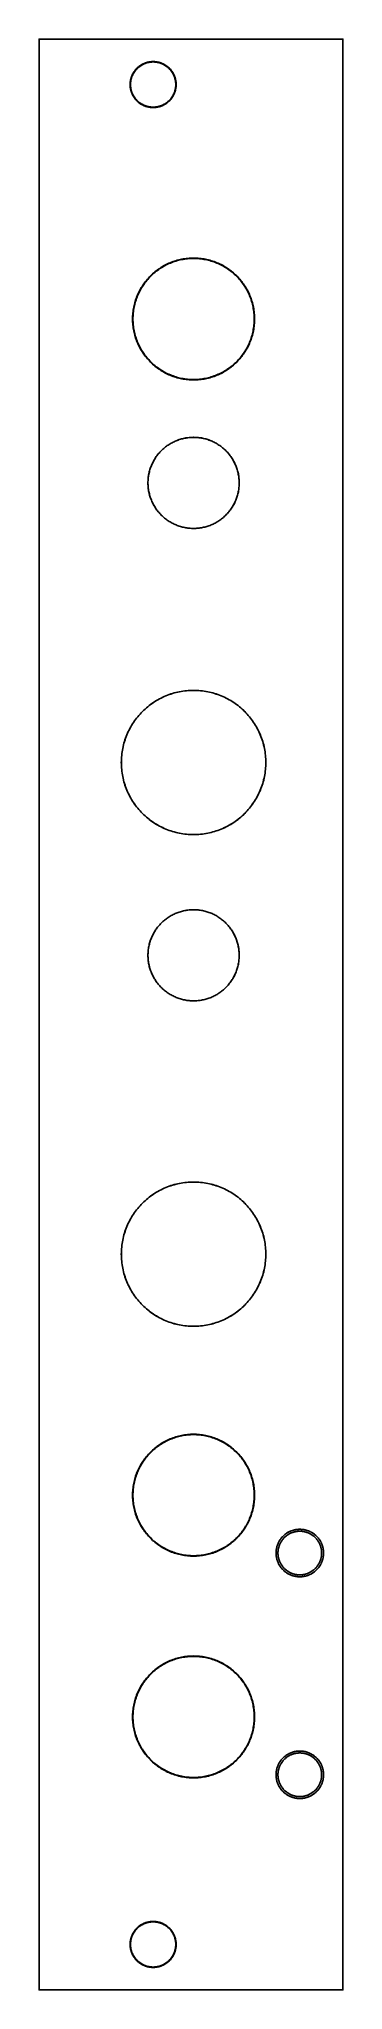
# Model space of a CAD drawing. Extents: x 1 to 21, y 9 to 138.
import ezdxf

# ---------------------------------------------------------------- set-up
doc = ezdxf.new("R2010")
doc.units = 0

msp = doc.modelspace()

# ---------------------------------------------------------------- linework, layer by layer
at = {"color": 5, "true_color": 0x0000ff}
msp.add_polyline3d([(21.33244, 9.25398, 0), (21.33244, 137.7541, 0), (1.35229, 137.7541, 0), (1.35229, 9.25398, 0), (21.33244, 9.25398, 0)], close=True, dxfattribs=at)
at = {"color": 34, "true_color": 0x008000}
for points in [[(1.3523, 9.25398, 0), (21.33244, 9.25398, 0), (21.33244, 137.75411, 0), (1.3523, 137.75411, 0), (1.3523, 9.25398, 0)], [(8.83283, 136.26693, 0), (8.79398, 136.26592, 0), (8.75512, 136.26388, 0), (8.71626, 136.26083, 0), (8.67765, 136.25676, 0), (8.63879, 136.25169, 0), (8.63486, 136.25107, 0), (8.60045, 136.2456, 0), (8.60042, 136.2456, 0), (8.59651, 136.24497, 0), (8.55816, 136.23786, 0), (8.52006, 136.22998, 0), (8.48221, 136.22084, 0), (8.44462, 136.21094, 0), (8.40728, 136.20002, 0), (8.3702, 136.18808, 0), (8.33337, 136.17512, 0), (8.29704, 136.16115, 0), (8.26098, 136.14642, 0), (8.22542, 136.13067, 0), (8.19011, 136.11416, 0), (8.15531, 136.09664, 0), (8.15177, 136.09483, 0), (8.11748, 136.07629, 0), (8.0837, 136.05699, 0), (8.05043, 136.03666, 0), (8.01765, 136.01584, 0), (7.9854, 135.99374, 0), (7.95365, 135.97114, 0), (7.92266, 135.94751, 0), (7.89244, 135.92312, 0), (7.86247, 135.89797, 0), (7.83351, 135.87233, 0), (7.80506, 135.84566, 0), (7.77738, 135.81823, 0), (7.77457, 135.81541, 0), (7.74764, 135.78722, 0), (7.72123, 135.75852, 0), (7.69583, 135.72906, 0), (7.67093, 135.69909, 0), (7.64706, 135.66835, 0), (7.62394, 135.63711, 0), (7.60159, 135.60511, 0), (7.58026, 135.57259, 0), (7.55943, 135.53957, 0), (7.53987, 135.50604, 0), (7.52082, 135.47201, 0), (7.50279, 135.43746, 0), (7.50098, 135.43393, 0), (7.48396, 135.39886, 0), (7.46771, 135.36331, 0), (7.45247, 135.32749, 0), (7.43824, 135.29143, 0), (7.42478, 135.25486, 0), (7.41234, 135.21777, 0), (7.40091, 135.18069, 0), (7.39049, 135.1431, 0), (7.38109, 135.1055, 0), (7.37246, 135.0674, 0), (7.36484, 135.02905, 0), (7.35849, 134.9907, 0), (7.35787, 134.98677, 0), (7.35228, 134.94842, 0), (7.34771, 134.90956, 0), (7.34415, 134.87095, 0), (7.34161, 134.83209, 0), (7.34009, 134.79297, 0), (7.33958, 134.75411, 0), (7.34009, 134.71525, 0), (7.34161, 134.67613, 0), (7.34415, 134.63727, 0), (7.34771, 134.59866, 0), (7.35228, 134.5598, 0), (7.35787, 134.52144, 0), (7.35849, 134.51751, 0), (7.36484, 134.47916, 0), (7.37246, 134.44081, 0), (7.38109, 134.40271, 0), (7.39049, 134.36511, 0), (7.40091, 134.32753, 0), (7.41234, 134.29043, 0), (7.42478, 134.25335, 0), (7.43824, 134.21678, 0), (7.45247, 134.18071, 0), (7.46771, 134.1449, 0), (7.48396, 134.10934, 0), (7.50098, 134.07428, 0), (7.50279, 134.07075, 0), (7.52082, 134.0362, 0), (7.53987, 134.00217, 0), (7.55943, 133.96864, 0), (7.58026, 133.93562, 0), (7.60159, 133.90311, 0), (7.62394, 133.8711, 0), (7.64706, 133.83985, 0), (7.67093, 133.80913, 0), (7.69583, 133.77915, 0), (7.72123, 133.74968, 0), (7.74764, 133.72099, 0), (7.77457, 133.6928, 0), (7.77738, 133.68999, 0), (7.80506, 133.66255, 0), (7.83351, 133.63587, 0), (7.86247, 133.61023, 0), (7.89244, 133.58508, 0), (7.92266, 133.5607, 0), (7.95365, 133.53708, 0), (7.9854, 133.51446, 0), (8.01765, 133.49237, 0), (8.05043, 133.47155, 0), (8.0837, 133.45123, 0), (8.11748, 133.43192, 0), (8.15177, 133.41337, 0), (8.15531, 133.41157, 0), (8.19011, 133.39405, 0), (8.22542, 133.37754, 0), (8.26098, 133.36179, 0), (8.29704, 133.34706, 0), (8.33337, 133.33309, 0), (8.3702, 133.32014, 0), (8.40728, 133.3082, 0), (8.44462, 133.29728, 0), (8.48221, 133.28737, 0), (8.52006, 133.27823, 0), (8.55816, 133.27035, 0), (8.59651, 133.26324, 0), (8.63486, 133.25714, 0), (8.63879, 133.25652, 0), (8.67765, 133.25144, 0), (8.71626, 133.24738, 0), (8.75512, 133.24433, 0), (8.79398, 133.2423, 0), (8.83283, 133.24127, 0), (8.87196, 133.24127, 0), (8.91081, 133.2423, 0), (8.94968, 133.24433, 0), (8.98855, 133.24738, 0), (9.02715, 133.25144, 0), (9.06602, 133.25652, 0), (9.06994, 133.25714, 0), (9.1083, 133.26324, 0), (9.14664, 133.27035, 0), (9.18474, 133.27823, 0), (9.2226, 133.28737, 0), (9.26019, 133.29728, 0), (9.29753, 133.3082, 0), (9.33461, 133.32014, 0), (9.37144, 133.33309, 0), (9.40776, 133.34706, 0), (9.44383, 133.36179, 0), (9.47939, 133.37754, 0), (9.5147, 133.39405, 0), (9.54949, 133.41157, 0), (9.55303, 133.41337, 0), (9.58732, 133.43192, 0), (9.62111, 133.45123, 0), (9.65438, 133.47155, 0), (9.68715, 133.49237, 0), (9.7194, 133.51446, 0), (9.75115, 133.53708, 0), (9.78214, 133.5607, 0), (9.81237, 133.58508, 0), (9.84234, 133.61023, 0), (9.8713, 133.63587, 0), (9.89974, 133.66255, 0), (9.92742, 133.68999, 0), (9.93024, 133.6928, 0), (9.95716, 133.72099, 0), (9.98358, 133.74968, 0), (10.00897, 133.77915, 0), (10.03387, 133.80913, 0), (10.05775, 133.83985, 0), (10.08086, 133.8711, 0), (10.10321, 133.90311, 0), (10.12454, 133.93562, 0), (10.14537, 133.96864, 0), (10.16494, 134.00217, 0), (10.18399, 134.0362, 0), (10.20201, 134.07075, 0), (10.20382, 134.07428, 0), (10.22084, 134.10934, 0), (10.2371, 134.1449, 0), (10.25234, 134.18071, 0), (10.26656, 134.21678, 0), (10.28002, 134.25335, 0), (10.29247, 134.29043, 0), (10.3039, 134.32753, 0), (10.31431, 134.36511, 0), (10.32371, 134.40271, 0), (10.33235, 134.44081, 0), (10.33996, 134.47916, 0), (10.34632, 134.51751, 0), (10.34694, 134.52144, 0), (10.35253, 134.5598, 0), (10.3571, 134.59866, 0), (10.36065, 134.63727, 0), (10.36319, 134.67613, 0), (10.36472, 134.71525, 0), (10.36523, 134.75411, 0), (10.36472, 134.79297, 0), (10.36319, 134.83209, 0), (10.36065, 134.87095, 0), (10.3571, 134.90956, 0), (10.35253, 134.94842, 0), (10.34694, 134.98677, 0), (10.34632, 134.9907, 0), (10.33996, 135.02905, 0), (10.33235, 135.0674, 0), (10.32371, 135.1055, 0), (10.31431, 135.1431, 0), (10.3039, 135.18069, 0), (10.29247, 135.21777, 0), (10.28002, 135.25486, 0), (10.26656, 135.29143, 0), (10.25234, 135.32749, 0), (10.2371, 135.36331, 0), (10.22084, 135.39886, 0), (10.20382, 135.43393, 0), (10.20201, 135.43746, 0), (10.18399, 135.47201, 0), (10.16494, 135.50604, 0), (10.14537, 135.53957, 0), (10.12454, 135.57259, 0), (10.10321, 135.60511, 0), (10.08086, 135.63711, 0), (10.05775, 135.66835, 0), (10.03387, 135.69909, 0), (10.00897, 135.72906, 0), (9.98358, 135.75852, 0), (9.95716, 135.78722, 0), (9.93024, 135.81541, 0), (9.92742, 135.81823, 0), (9.89974, 135.84566, 0), (9.8713, 135.87233, 0), (9.84234, 135.89797, 0), (9.81237, 135.92312, 0), (9.78214, 135.94751, 0), (9.75115, 135.97114, 0), (9.7194, 135.99374, 0), (9.68715, 136.01584, 0), (9.65438, 136.03666, 0), (9.62111, 136.05699, 0), (9.58732, 136.07629, 0), (9.55303, 136.09483, 0), (9.54949, 136.09664, 0), (9.5147, 136.11416, 0), (9.47939, 136.13067, 0), (9.44383, 136.14642, 0), (9.40776, 136.16115, 0), (9.37144, 136.17512, 0), (9.33461, 136.18808, 0), (9.29753, 136.20002, 0), (9.26019, 136.21094, 0), (9.2226, 136.22084, 0), (9.18474, 136.22998, 0), (9.14664, 136.23786, 0), (9.1083, 136.24497, 0), (9.10436, 136.2456, 0), (9.10435, 136.2456, 0), (9.06994, 136.25107, 0), (9.06602, 136.25169, 0), (9.02715, 136.25676, 0), (8.98855, 136.26083, 0), (8.94968, 136.26388, 0), (8.91081, 136.26592, 0), (8.87196, 136.26693, 0), (8.83283, 136.26693, 0)], [(8.94968, 133.26973, 0), (8.91081, 133.2677, 0), (8.87196, 133.26668, 0), (8.83283, 133.26668, 0), (8.79398, 133.2677, 0), (8.75512, 133.26973, 0), (8.71626, 133.27278, 0), (8.67765, 133.27684, 0), (8.63879, 133.28192, 0), (8.63877, 133.28192, 0), (8.60436, 133.2874, 0), (8.56601, 133.29451, 0), (8.52791, 133.30238, 0), (8.49006, 133.31153, 0), (8.45247, 133.32143, 0), (8.41513, 133.33236, 0), (8.37805, 133.34429, 0), (8.34122, 133.35725, 0), (8.30489, 133.37122, 0), (8.26883, 133.38595, 0), (8.23326, 133.4017, 0), (8.19796, 133.4182, 0), (8.16625, 133.43418, 0), (8.13241, 133.45247, 0), (8.09863, 133.47178, 0), (8.06536, 133.4921, 0), (8.03259, 133.51292, 0), (8.00033, 133.53502, 0), (7.96858, 133.55762, 0), (7.93759, 133.58125, 0), (7.90737, 133.60563, 0), (7.8774, 133.63077, 0), (7.84844, 133.65643, 0), (7.81999, 133.6831, 0), (7.79468, 133.70819, 0), (7.76819, 133.73592, 0), (7.74178, 133.76462, 0), (7.71638, 133.79409, 0), (7.69148, 133.82406, 0), (7.66761, 133.85479, 0), (7.64449, 133.88603, 0), (7.62214, 133.91803, 0), (7.60081, 133.95055, 0), (7.57998, 133.98356, 0), (7.56042, 134.0171, 0), (7.54137, 134.05113, 0), (7.52451, 134.08345, 0), (7.50812, 134.11719, 0), (7.49187, 134.15275, 0), (7.47663, 134.18856, 0), (7.4624, 134.22462, 0), (7.44894, 134.26121, 0), (7.43649, 134.29829, 0), (7.42506, 134.33537, 0), (7.41465, 134.37297, 0), (7.40525, 134.41056, 0), (7.39662, 134.44865, 0), (7.389, 134.48701, 0), (7.38305, 134.52298, 0), (7.37768, 134.5598, 0), (7.37311, 134.59866, 0), (7.36955, 134.63727, 0), (7.36701, 134.67613, 0), (7.36549, 134.71525, 0), (7.36498, 134.75411, 0), (7.36549, 134.79297, 0), (7.36701, 134.83209, 0), (7.36955, 134.87095, 0), (7.37311, 134.90956, 0), (7.37768, 134.94842, 0), (7.38306, 134.9853, 0), (7.389, 135.0212, 0), (7.39662, 135.05955, 0), (7.40525, 135.09764, 0), (7.41465, 135.13525, 0), (7.42506, 135.17284, 0), (7.43649, 135.20992, 0), (7.44894, 135.247, 0), (7.4624, 135.28358, 0), (7.47663, 135.31965, 0), (7.49187, 135.35546, 0), (7.50812, 135.39102, 0), (7.5245, 135.42476, 0), (7.54137, 135.45707, 0), (7.56042, 135.49112, 0), (7.57998, 135.52464, 0), (7.60081, 135.55766, 0), (7.62214, 135.59018, 0), (7.64449, 135.62217, 0), (7.66761, 135.65342, 0), (7.69148, 135.68416, 0), (7.71638, 135.71413, 0), (7.74178, 135.74359, 0), (7.76819, 135.77229, 0), (7.79467, 135.80002, 0), (7.81999, 135.82511, 0), (7.84844, 135.85178, 0), (7.8774, 135.87743, 0), (7.90737, 135.90258, 0), (7.93759, 135.92696, 0), (7.96858, 135.95059, 0), (8.00033, 135.97318, 0), (8.03259, 135.99529, 0), (8.06536, 136.01612, 0), (8.09863, 136.03644, 0), (8.13241, 136.05573, 0), (8.16652, 136.07417, 0), (8.19796, 136.09001, 0), (8.23326, 136.10651, 0), (8.26883, 136.12226, 0), (8.30489, 136.137, 0), (8.34122, 136.15097, 0), (8.37805, 136.16391, 0), (8.41513, 136.17586, 0), (8.45247, 136.18678, 0), (8.49006, 136.19668, 0), (8.52791, 136.20583, 0), (8.56601, 136.21369, 0), (8.60436, 136.22082, 0), (8.63883, 136.22629, 0), (8.67765, 136.23137, 0), (8.71626, 136.23543, 0), (8.75512, 136.23848, 0), (8.79398, 136.24052, 0), (8.83283, 136.24153, 0), (8.87196, 136.24153, 0), (8.91081, 136.24052, 0), (8.94968, 136.23848, 0), (8.98855, 136.23543, 0), (9.02715, 136.23137, 0), (9.06588, 136.22631, 0), (9.10045, 136.22082, 0), (9.1388, 136.21369, 0), (9.1769, 136.20583, 0), (9.21475, 136.19668, 0), (9.25234, 136.18678, 0), (9.28968, 136.17586, 0), (9.32676, 136.16391, 0), (9.36359, 136.15097, 0), (9.39991, 136.137, 0), (9.43598, 136.12226, 0), (9.47153, 136.10651, 0), (9.50685, 136.09001, 0), (9.53839, 136.07411, 0), (9.57239, 136.05573, 0), (9.60618, 136.03644, 0), (9.63945, 136.01612, 0), (9.67221, 135.99529, 0), (9.70447, 135.97318, 0), (9.73622, 135.95059, 0), (9.76721, 135.92696, 0), (9.79744, 135.90258, 0), (9.82741, 135.87743, 0), (9.85637, 135.85178, 0), (9.88481, 135.82511, 0), (9.91015, 135.8, 0), (9.93661, 135.77229, 0), (9.96303, 135.74359, 0), (9.98842, 135.71413, 0), (10.01332, 135.68416, 0), (10.0372, 135.65342, 0), (10.06031, 135.62217, 0), (10.08266, 135.59018, 0), (10.10399, 135.55766, 0), (10.12482, 135.52464, 0), (10.14439, 135.49112, 0), (10.16344, 135.45707, 0), (10.18043, 135.42452, 0), (10.19668, 135.39102, 0), (10.21294, 135.35546, 0), (10.22818, 135.31965, 0), (10.2424, 135.28358, 0), (10.25587, 135.247, 0), (10.26831, 135.20992, 0), (10.27974, 135.17284, 0), (10.29016, 135.13525, 0), (10.29955, 135.09764, 0), (10.30819, 135.05955, 0), (10.31581, 135.0212, 0), (10.32175, 134.9853, 0), (10.32713, 134.94842, 0), (10.3317, 134.90956, 0), (10.33525, 134.87095, 0), (10.33779, 134.83209, 0), (10.33932, 134.79297, 0), (10.33982, 134.75411, 0), (10.33932, 134.71525, 0), (10.33779, 134.67613, 0), (10.33525, 134.63727, 0), (10.3317, 134.59866, 0), (10.32713, 134.5598, 0), (10.32176, 134.52298, 0), (10.31581, 134.48701, 0), (10.30819, 134.44865, 0), (10.29955, 134.41056, 0), (10.29016, 134.37297, 0), (10.27974, 134.33537, 0), (10.26831, 134.29829, 0), (10.25587, 134.26121, 0), (10.2424, 134.22462, 0), (10.22818, 134.18856, 0), (10.21294, 134.15275, 0), (10.19668, 134.11719, 0), (10.18042, 134.08369, 0), (10.16344, 134.05113, 0), (10.14439, 134.0171, 0), (10.12482, 133.98356, 0), (10.10399, 133.95055, 0), (10.08266, 133.91803, 0), (10.06031, 133.88603, 0), (10.0372, 133.85479, 0), (10.01332, 133.82406, 0), (9.98842, 133.79409, 0), (9.96303, 133.76462, 0), (9.93661, 133.73592, 0), (9.91014, 133.7082, 0), (9.88481, 133.6831, 0), (9.85637, 133.65643, 0), (9.82741, 133.63077, 0), (9.79744, 133.60563, 0), (9.76721, 133.58125, 0), (9.73622, 133.55762, 0), (9.70447, 133.53502, 0), (9.67221, 133.51292, 0), (9.63945, 133.4921, 0), (9.60618, 133.47178, 0), (9.57239, 133.45247, 0), (9.53867, 133.43424, 0), (9.50685, 133.4182, 0), (9.47153, 133.4017, 0), (9.43598, 133.38595, 0), (9.39991, 133.37122, 0), (9.36359, 133.35725, 0), (9.32676, 133.34429, 0), (9.28968, 133.33236, 0), (9.25234, 133.32143, 0), (9.21475, 133.31153, 0), (9.1769, 133.30238, 0), (9.1388, 133.29451, 0), (9.10045, 133.2874, 0), (9.06603, 133.28192, 0), (9.06602, 133.28192, 0), (9.02715, 133.27684, 0), (8.98855, 133.27278, 0), (8.94968, 133.26973, 0)], [(11.41425, 123.32538, 0), (11.31595, 123.32182, 0), (11.21816, 123.31572, 0), (11.12012, 123.30734, 0), (11.02258, 123.29667, 0), (10.9253, 123.28347, 0), (10.92137, 123.28285, 0), (10.8246, 123.2671, 0), (10.72808, 123.24906, 0), (10.63207, 123.22874, 0), (10.53656, 123.20614, 0), (10.44157, 123.18125, 0), (10.34733, 123.15381, 0), (10.25361, 123.1241, 0), (10.1609, 123.09209, 0), (10.06869, 123.05806, 0), (9.97776, 123.02148, 0), (9.88734, 122.98287, 0), (9.79818, 122.94198, 0), (9.71005, 122.8988, 0), (9.70651, 122.89699, 0), (9.61913, 122.85178, 0), (9.53328, 122.80454, 0), (9.44844, 122.75526, 0), (9.36488, 122.7037, 0), (9.28257, 122.65011, 0), (9.20154, 122.59448, 0), (9.12205, 122.53708, 0), (9.04382, 122.47764, 0), (8.96737, 122.41617, 0), (8.89218, 122.35318, 0), (8.81852, 122.2879, 0), (8.74663, 122.2211, 0), (8.67628, 122.15277, 0), (8.67347, 122.14996, 0), (8.60515, 122.07961, 0), (8.53834, 122.00772, 0), (8.47307, 121.93406, 0), (8.41006, 121.85888, 0), (8.34861, 121.78243, 0), (8.28917, 121.70419, 0), (8.23176, 121.62469, 0), (8.17614, 121.54367, 0), (8.12255, 121.46137, 0), (8.07098, 121.3778, 0), (8.02171, 121.29297, 0), (7.97446, 121.20712, 0), (7.92925, 121.11974, 0), (7.92745, 121.1162, 0), (7.88427, 121.02806, 0), (7.84337, 120.93891, 0), (7.80477, 120.84848, 0), (7.76819, 120.75755, 0), (7.73415, 120.66535, 0), (7.70215, 120.57264, 0), (7.67243, 120.47891, 0), (7.645, 120.38468, 0), (7.62011, 120.28968, 0), (7.5975, 120.19418, 0), (7.57718, 120.09817, 0), (7.55915, 120.00165, 0), (7.5434, 119.90487, 0), (7.54278, 119.90095, 0), (7.52957, 119.80367, 0), (7.5189, 119.70613, 0), (7.51052, 119.60809, 0), (7.50442, 119.5103, 0), (7.50087, 119.412, 0), (7.4996, 119.31396, 0), (7.50087, 119.21591, 0), (7.50442, 119.11761, 0), (7.51052, 119.01982, 0), (7.5189, 118.92178, 0), (7.52957, 118.82424, 0), (7.54278, 118.72696, 0), (7.5434, 118.72304, 0), (7.55915, 118.62626, 0), (7.57718, 118.52974, 0), (7.5975, 118.43373, 0), (7.62011, 118.33823, 0), (7.645, 118.24323, 0), (7.67243, 118.149, 0), (7.70215, 118.05527, 0), (7.73415, 117.96256, 0), (7.76819, 117.87036, 0), (7.80477, 117.77943, 0), (7.84337, 117.689, 0), (7.88427, 117.59985, 0), (7.92745, 117.51171, 0), (7.92925, 117.50817, 0), (7.97446, 117.42079, 0), (8.02171, 117.33494, 0), (8.07098, 117.25011, 0), (8.12255, 117.16654, 0), (8.17614, 117.08424, 0), (8.23176, 117.00322, 0), (8.28917, 116.92372, 0), (8.34861, 116.84548, 0), (8.41006, 116.76903, 0), (8.47307, 116.69385, 0), (8.53834, 116.62019, 0), (8.60515, 116.5483, 0), (8.67347, 116.47795, 0), (8.67628, 116.47514, 0), (8.74663, 116.40681, 0), (8.81852, 116.34001, 0), (8.89218, 116.27473, 0), (8.96737, 116.21174, 0), (9.04382, 116.15027, 0), (9.12205, 116.09083, 0), (9.20154, 116.03343, 0), (9.28257, 115.9778, 0), (9.36488, 115.92421, 0), (9.44844, 115.87265, 0), (9.53328, 115.82337, 0), (9.61913, 115.77613, 0), (9.70651, 115.73092, 0), (9.71005, 115.72911, 0), (9.79818, 115.68593, 0), (9.88734, 115.64504, 0), (9.97776, 115.60643, 0), (10.06869, 115.56985, 0), (10.1609, 115.53582, 0), (10.25361, 115.50381, 0), (10.34733, 115.4741, 0), (10.44157, 115.44666, 0), (10.53656, 115.42177, 0), (10.63207, 115.39917, 0), (10.72808, 115.37885, 0), (10.8246, 115.36081, 0), (10.92137, 115.34506, 0), (10.9253, 115.34444, 0), (11.02258, 115.33124, 0), (11.12012, 115.32057, 0), (11.21816, 115.31219, 0), (11.31595, 115.30609, 0), (11.41425, 115.30253, 0), (11.51229, 115.30126, 0), (11.61034, 115.30253, 0), (11.70863, 115.30609, 0), (11.80642, 115.31219, 0), (11.90447, 115.32057, 0), (12.002, 115.33124, 0), (12.09929, 115.34444, 0), (12.10321, 115.34506, 0), (12.19998, 115.36081, 0), (12.2965, 115.37885, 0), (12.39252, 115.39917, 0), (12.48802, 115.42177, 0), (12.58302, 115.44666, 0), (12.67725, 115.4741, 0), (12.77098, 115.50381, 0), (12.86369, 115.53582, 0), (12.95589, 115.56985, 0), (13.04682, 115.60643, 0), (13.13724, 115.64504, 0), (13.2264, 115.68593, 0), (13.31454, 115.72911, 0), (13.31808, 115.73092, 0), (13.40545, 115.77613, 0), (13.4913, 115.82337, 0), (13.57614, 115.87265, 0), (13.65971, 115.92421, 0), (13.742, 115.9778, 0), (13.82303, 116.03343, 0), (13.90253, 116.09083, 0), (13.98076, 116.15027, 0), (14.05722, 116.21174, 0), (14.1324, 116.27473, 0), (14.20606, 116.34001, 0), (14.27794, 116.40681, 0), (14.3483, 116.47514, 0), (14.35111, 116.47795, 0), (14.41944, 116.5483, 0), (14.48624, 116.62019, 0), (14.55152, 116.69385, 0), (14.61451, 116.76903, 0), (14.67598, 116.84548, 0), (14.73541, 116.92372, 0), (14.79282, 117.00322, 0), (14.84844, 117.08424, 0), (14.90204, 117.16654, 0), (14.9536, 117.25011, 0), (15.00287, 117.33494, 0), (15.05012, 117.42079, 0), (15.09533, 117.50817, 0), (15.09713, 117.51171, 0), (15.14031, 117.59985, 0), (15.18121, 117.689, 0), (15.21982, 117.77943, 0), (15.25639, 117.87036, 0), (15.29043, 117.96256, 0), (15.32243, 118.05527, 0), (15.35215, 118.149, 0), (15.37958, 118.24323, 0), (15.40447, 118.33823, 0), (15.42708, 118.43373, 0), (15.4474, 118.52974, 0), (15.46543, 118.62626, 0), (15.48118, 118.72304, 0), (15.4818, 118.72696, 0), (15.49501, 118.82424, 0), (15.50568, 118.92178, 0), (15.51406, 119.01982, 0), (15.52016, 119.11761, 0), (15.52371, 119.21591, 0), (15.52498, 119.31396, 0), (15.52371, 119.412, 0), (15.52016, 119.5103, 0), (15.51406, 119.60809, 0), (15.50568, 119.70613, 0), (15.49501, 119.80367, 0), (15.4818, 119.90095, 0), (15.48118, 119.90487, 0), (15.46543, 120.00165, 0), (15.4474, 120.09817, 0), (15.42708, 120.19418, 0), (15.40447, 120.28968, 0), (15.37958, 120.38468, 0), (15.35215, 120.47891, 0), (15.32243, 120.57264, 0), (15.29043, 120.66535, 0), (15.25639, 120.75755, 0), (15.21982, 120.84848, 0), (15.18121, 120.93891, 0), (15.14031, 121.02806, 0), (15.09713, 121.1162, 0), (15.09533, 121.11974, 0), (15.05012, 121.20712, 0), (15.00287, 121.29297, 0), (14.9536, 121.3778, 0), (14.90204, 121.46137, 0), (14.84844, 121.54367, 0), (14.79282, 121.62469, 0), (14.73541, 121.70419, 0), (14.67598, 121.78243, 0), (14.61451, 121.85888, 0), (14.55152, 121.93406, 0), (14.48624, 122.00772, 0), (14.41944, 122.07961, 0), (14.35111, 122.14996, 0), (14.3483, 122.15277, 0), (14.27794, 122.2211, 0), (14.20606, 122.2879, 0), (14.1324, 122.35318, 0), (14.05722, 122.41617, 0), (13.98076, 122.47764, 0), (13.90253, 122.53708, 0), (13.82303, 122.59448, 0), (13.742, 122.65011, 0), (13.65971, 122.7037, 0), (13.57614, 122.75526, 0), (13.4913, 122.80454, 0), (13.40545, 122.85178, 0), (13.31808, 122.89699, 0), (13.31454, 122.8988, 0), (13.2264, 122.94198, 0), (13.13724, 122.98287, 0), (13.04682, 123.02148, 0), (12.95589, 123.05806, 0), (12.86369, 123.09209, 0), (12.77098, 123.1241, 0), (12.67725, 123.15381, 0), (12.58302, 123.18125, 0), (12.48802, 123.20614, 0), (12.39252, 123.22874, 0), (12.2965, 123.24906, 0), (12.19998, 123.2671, 0), (12.10321, 123.28285, 0), (12.09929, 123.28347, 0), (12.002, 123.29667, 0), (11.90447, 123.30734, 0), (11.80642, 123.31572, 0), (11.70863, 123.32182, 0), (11.61034, 123.32538, 0), (11.51229, 123.32665, 0), (11.41425, 123.32538, 0)], [(11.70863, 115.33149, 0), (11.61034, 115.32793, 0), (11.51229, 115.32666, 0), (11.41425, 115.32793, 0), (11.31595, 115.33149, 0), (11.21816, 115.33759, 0), (11.12012, 115.34597, 0), (11.02258, 115.35664, 0), (10.92597, 115.36975, 0), (10.83245, 115.38497, 0), (10.73593, 115.403, 0), (10.63992, 115.42332, 0), (10.54441, 115.44593, 0), (10.44942, 115.47082, 0), (10.35518, 115.49825, 0), (10.26146, 115.52797, 0), (10.16874, 115.55998, 0), (10.07654, 115.59401, 0), (9.98561, 115.63059, 0), (9.89519, 115.6692, 0), (9.80603, 115.71009, 0), (9.71887, 115.7528, 0), (9.63406, 115.79668, 0), (9.5482, 115.84392, 0), (9.46336, 115.8932, 0), (9.37981, 115.94476, 0), (9.29751, 115.99835, 0), (9.21648, 116.05398, 0), (9.13698, 116.11138, 0), (9.05875, 116.17082, 0), (8.9823, 116.23229, 0), (8.9071, 116.29528, 0), (8.83344, 116.36056, 0), (8.76157, 116.42736, 0), (8.69264, 116.49431, 0), (8.6257, 116.56323, 0), (8.55889, 116.63512, 0), (8.49362, 116.70878, 0), (8.43061, 116.78396, 0), (8.36916, 116.86041, 0), (8.30972, 116.93865, 0), (8.25231, 117.01815, 0), (8.19669, 117.09917, 0), (8.1431, 117.18147, 0), (8.09153, 117.26504, 0), (8.04226, 117.34987, 0), (7.99501, 117.43572, 0), (7.95123, 117.52034, 0), (7.90843, 117.6077, 0), (7.86753, 117.69685, 0), (7.82892, 117.78728, 0), (7.79235, 117.87821, 0), (7.75831, 117.97041, 0), (7.72631, 118.06312, 0), (7.69659, 118.15685, 0), (7.66916, 118.25108, 0), (7.64427, 118.34608, 0), (7.62166, 118.44158, 0), (7.60134, 118.53759, 0), (7.58331, 118.63411, 0), (7.56808, 118.72769, 0), (7.55497, 118.82424, 0), (7.5443, 118.92178, 0), (7.53592, 119.01982, 0), (7.52982, 119.11761, 0), (7.52627, 119.21591, 0), (7.525, 119.31396, 0), (7.52627, 119.412, 0), (7.52982, 119.5103, 0), (7.53592, 119.60809, 0), (7.5443, 119.70613, 0), (7.55497, 119.80367, 0), (7.56808, 119.90022, 0), (7.58331, 119.9938, 0), (7.60134, 120.09032, 0), (7.62166, 120.18633, 0), (7.64427, 120.28183, 0), (7.66916, 120.37683, 0), (7.69659, 120.47106, 0), (7.72631, 120.56479, 0), (7.75831, 120.6575, 0), (7.79235, 120.7497, 0), (7.82892, 120.84063, 0), (7.86753, 120.93106, 0), (7.90843, 121.02021, 0), (7.95123, 121.10757, 0), (7.99501, 121.19219, 0), (8.04226, 121.27804, 0), (8.09153, 121.36287, 0), (8.1431, 121.44644, 0), (8.19669, 121.52874, 0), (8.25231, 121.60976, 0), (8.30972, 121.68926, 0), (8.36916, 121.7675, 0), (8.43061, 121.84395, 0), (8.49362, 121.91913, 0), (8.55889, 121.99279, 0), (8.6257, 122.06468, 0), (8.69264, 122.1336, 0), (8.76157, 122.20055, 0), (8.83344, 122.26735, 0), (8.9071, 122.33263, 0), (8.9823, 122.39562, 0), (9.05875, 122.45709, 0), (9.13698, 122.51653, 0), (9.21648, 122.57393, 0), (9.29751, 122.62956, 0), (9.37981, 122.68315, 0), (9.46336, 122.73471, 0), (9.5482, 122.78399, 0), (9.63406, 122.83123, 0), (9.71887, 122.87511, 0), (9.80603, 122.91782, 0), (9.89519, 122.95871, 0), (9.98561, 122.99732, 0), (10.07654, 123.0339, 0), (10.16874, 123.06793, 0), (10.26146, 123.09994, 0), (10.35518, 123.12966, 0), (10.44942, 123.15709, 0), (10.54441, 123.18198, 0), (10.63992, 123.20459, 0), (10.73593, 123.22491, 0), (10.83245, 123.24294, 0), (10.92597, 123.25816, 0), (11.02258, 123.27127, 0), (11.12012, 123.28194, 0), (11.21816, 123.29033, 0), (11.31595, 123.29642, 0), (11.41425, 123.29998, 0), (11.51229, 123.30125, 0), (11.61034, 123.29998, 0), (11.70863, 123.29642, 0), (11.80642, 123.29033, 0), (11.90447, 123.28194, 0), (12.002, 123.27127, 0), (12.09856, 123.25817, 0), (12.19213, 123.24294, 0), (12.28865, 123.22491, 0), (12.38467, 123.20459, 0), (12.48017, 123.18198, 0), (12.57517, 123.15709, 0), (12.6694, 123.12966, 0), (12.76313, 123.09994, 0), (12.85584, 123.06793, 0), (12.94804, 123.0339, 0), (13.03897, 122.99732, 0), (13.12939, 122.95871, 0), (13.21855, 122.91782, 0), (13.30554, 122.87521, 0), (13.39052, 122.83123, 0), (13.47637, 122.78399, 0), (13.56121, 122.73471, 0), (13.64478, 122.68315, 0), (13.72707, 122.62956, 0), (13.8081, 122.57393, 0), (13.8876, 122.51653, 0), (13.96583, 122.45709, 0), (14.04229, 122.39562, 0), (14.11747, 122.33263, 0), (14.19113, 122.26735, 0), (14.26301, 122.20055, 0), (14.33195, 122.1336, 0), (14.39889, 122.06468, 0), (14.46569, 121.99279, 0), (14.53097, 121.91913, 0), (14.59396, 121.84395, 0), (14.65543, 121.7675, 0), (14.71486, 121.68926, 0), (14.77227, 121.60976, 0), (14.82789, 121.52874, 0), (14.88149, 121.44644, 0), (14.93305, 121.36287, 0), (14.98232, 121.27804, 0), (15.02957, 121.19219, 0), (15.07354, 121.1072, 0), (15.11616, 121.02021, 0), (15.15705, 120.93106, 0), (15.19566, 120.84063, 0), (15.23223, 120.7497, 0), (15.26627, 120.6575, 0), (15.29827, 120.56479, 0), (15.32799, 120.47106, 0), (15.35542, 120.37683, 0), (15.38032, 120.28183, 0), (15.40292, 120.18633, 0), (15.42324, 120.09032, 0), (15.44128, 119.9938, 0), (15.4565, 119.90024, 0), (15.46961, 119.80367, 0), (15.48028, 119.70613, 0), (15.48866, 119.60809, 0), (15.49476, 119.5103, 0), (15.49831, 119.412, 0), (15.49958, 119.31396, 0), (15.49831, 119.21591, 0), (15.49476, 119.11761, 0), (15.48866, 119.01982, 0), (15.48028, 118.92178, 0), (15.46961, 118.82424, 0), (15.4565, 118.72767, 0), (15.44128, 118.63411, 0), (15.42324, 118.53759, 0), (15.40292, 118.44158, 0), (15.38032, 118.34608, 0), (15.35542, 118.25108, 0), (15.32799, 118.15685, 0), (15.29827, 118.06312, 0), (15.26627, 117.97041, 0), (15.23223, 117.87821, 0), (15.19566, 117.78728, 0), (15.15705, 117.69685, 0), (15.11616, 117.6077, 0), (15.07354, 117.52071, 0), (15.02957, 117.43572, 0), (14.98232, 117.34987, 0), (14.93305, 117.26504, 0), (14.88149, 117.18147, 0), (14.82789, 117.09917, 0), (14.77227, 117.01815, 0), (14.71486, 116.93865, 0), (14.65543, 116.86041, 0), (14.59396, 116.78396, 0), (14.53097, 116.70878, 0), (14.46569, 116.63512, 0), (14.39889, 116.56323, 0), (14.33195, 116.49431, 0), (14.26301, 116.42736, 0), (14.19113, 116.36056, 0), (14.11747, 116.29528, 0), (14.04229, 116.23229, 0), (13.96583, 116.17082, 0), (13.8876, 116.11138, 0), (13.8081, 116.05398, 0), (13.72707, 115.99835, 0), (13.64478, 115.94476, 0), (13.56121, 115.8932, 0), (13.47637, 115.84392, 0), (13.39052, 115.79668, 0), (13.30554, 115.7527, 0), (13.21855, 115.71009, 0), (13.12939, 115.6692, 0), (13.03897, 115.63059, 0), (12.94804, 115.59401, 0), (12.85584, 115.55998, 0), (12.76313, 115.52797, 0), (12.6694, 115.49825, 0), (12.57517, 115.47082, 0), (12.48017, 115.44593, 0), (12.38467, 115.42332, 0), (12.28865, 115.403, 0), (12.19213, 115.38497, 0), (12.09856, 115.36974, 0), (12.002, 115.35664, 0), (11.90447, 115.34597, 0), (11.80642, 115.33759, 0), (11.70863, 115.33149, 0)], [(13.58117, 110.69208, 0), (13.52732, 110.74212, 0), (13.4722, 110.79089, 0), (13.41581, 110.83839, 0), (13.35841, 110.88436, 0), (13.29973, 110.92906, 0), (13.24004, 110.97199, 0), (13.17934, 111.01365, 0), (13.11762, 111.05403, 0), (13.05488, 111.09264, 0), (12.99138, 111.12972, 0), (12.99124, 111.1298, 0), (12.99123, 111.1298, 0), (12.92686, 111.16503, 0), (12.86133, 111.19907, 0), (12.86119, 111.19914, 0), (12.79515, 111.2314, 0), (12.72809, 111.26213, 0), (12.66053, 111.29109, 0), (12.5922, 111.31852, 0), (12.52311, 111.34417, 0), (12.45352, 111.36805, 0), (12.38341, 111.39015, 0), (12.31255, 111.41072, 0), (12.24143, 111.42952, 0), (12.1698, 111.44653, 0), (12.09766, 111.46177, 0), (12.09751, 111.4618, 0), (12.0975, 111.4618, 0), (12.02527, 111.47524, 0), (11.95263, 111.48692, 0), (11.95247, 111.48695, 0), (11.87973, 111.49683, 0), (11.87958, 111.49685, 0), (11.80642, 111.50498, 0), (11.73302, 111.51133, 0), (11.65961, 111.5159, 0), (11.58595, 111.51844, 0), (11.51229, 111.51946, 0), (11.43863, 111.51844, 0), (11.36497, 111.5159, 0), (11.29157, 111.51133, 0), (11.21816, 111.50498, 0), (11.14501, 111.49685, 0), (11.14485, 111.49683, 0), (11.07211, 111.48695, 0), (11.07195, 111.48692, 0), (10.99931, 111.47524, 0), (10.92692, 111.46177, 0), (10.85478, 111.44653, 0), (10.78315, 111.42952, 0), (10.71203, 111.41072, 0), (10.64117, 111.39015, 0), (10.57106, 111.36805, 0), (10.50147, 111.34417, 0), (10.43238, 111.31852, 0), (10.36405, 111.29109, 0), (10.29649, 111.26213, 0), (10.22943, 111.2314, 0), (10.16339, 111.19914, 0), (10.16325, 111.19907, 0), (10.09772, 111.16503, 0), (10.0332, 111.12972, 0), (9.9697, 111.09264, 0), (9.90696, 111.05403, 0), (9.84524, 111.01365, 0), (9.78454, 110.97199, 0), (9.72485, 110.92906, 0), (9.66616, 110.88436, 0), (9.60877, 110.83839, 0), (9.55238, 110.79089, 0), (9.49726, 110.74212, 0), (9.44342, 110.69208, 0), (9.4433, 110.69197, 0), (9.44328, 110.69196, 0), (9.39058, 110.64077, 0), (9.39047, 110.64066, 0), (9.33916, 110.58783, 0), (9.28913, 110.53398, 0), (9.24036, 110.47886, 0), (9.19286, 110.42248, 0), (9.14689, 110.36507, 0), (9.10218, 110.3064, 0), (9.05926, 110.24671, 0), (9.0176, 110.186, 0), (8.97721, 110.12428, 0), (8.93861, 110.06154, 0), (8.93853, 110.0614, 0), (8.90152, 109.99804, 0), (8.86622, 109.93353, 0), (8.86614, 109.93338, 0), (8.86614, 109.93337, 0), (8.83217, 109.86799, 0), (8.83211, 109.86785, 0), (8.79984, 109.80181, 0), (8.76911, 109.73476, 0), (8.74016, 109.66719, 0), (8.71273, 109.59887, 0), (8.68707, 109.52978, 0), (8.6632, 109.46018, 0), (8.6411, 109.39008, 0), (8.62053, 109.31921, 0), (8.60173, 109.24809, 0), (8.5847, 109.17646, 0), (8.56947, 109.10433, 0), (8.55601, 109.03194, 0), (8.54433, 108.95929, 0), (8.5443, 108.95914, 0), (8.5344, 108.88624, 0), (8.52627, 108.81309, 0), (8.51992, 108.73968, 0), (8.51535, 108.66628, 0), (8.51281, 108.59261, 0), (8.51179, 108.51896, 0), (8.51281, 108.44529, 0), (8.51282, 108.44514, 0), (8.51535, 108.37164, 0), (8.51992, 108.29823, 0), (8.52627, 108.22482, 0), (8.52629, 108.22467, 0), (8.5344, 108.15167, 0), (8.53442, 108.15151, 0), (8.5443, 108.07877, 0), (8.54433, 108.07862, 0), (8.55601, 108.00597, 0), (8.56947, 107.93358, 0), (8.5847, 107.86145, 0), (8.60173, 107.78982, 0), (8.62053, 107.7187, 0), (8.6411, 107.64783, 0), (8.6632, 107.57773, 0), (8.68707, 107.50813, 0), (8.71273, 107.43904, 0), (8.74016, 107.37072, 0), (8.76911, 107.30315, 0), (8.79984, 107.2361, 0), (8.79992, 107.23596, 0), (8.83211, 107.17006, 0), (8.83217, 107.16992, 0), (8.86622, 107.10438, 0), (8.90152, 107.03987, 0), (8.93861, 106.97637, 0), (8.97721, 106.91363, 0), (9.0176, 106.85191, 0), (9.05926, 106.7912, 0), (9.10218, 106.73151, 0), (9.14689, 106.67284, 0), (9.19286, 106.61543, 0), (9.24036, 106.55905, 0), (9.24047, 106.55893, 0), (9.24046, 106.55893, 0), (9.28913, 106.50393, 0), (9.33916, 106.45008, 0), (9.39047, 106.39725, 0), (9.39058, 106.39714, 0), (9.44328, 106.34595, 0), (9.4433, 106.34594, 0), (9.44342, 106.34583, 0), (9.49726, 106.29579, 0), (9.55238, 106.24702, 0), (9.60877, 106.19952, 0), (9.66616, 106.15355, 0), (9.72485, 106.10885, 0), (9.78454, 106.06592, 0), (9.84524, 106.02426, 0), (9.90696, 105.98388, 0), (9.9697, 105.94527, 0), (10.0332, 105.90819, 0), (10.03335, 105.90811, 0), (10.03334, 105.90811, 0), (10.09772, 105.87288, 0), (10.16325, 105.83884, 0), (10.16339, 105.83877, 0), (10.22943, 105.80651, 0), (10.29649, 105.77578, 0), (10.36405, 105.74682, 0), (10.43238, 105.71939, 0), (10.50147, 105.69374, 0), (10.57106, 105.66986, 0), (10.64117, 105.64776, 0), (10.71203, 105.62719, 0), (10.78315, 105.60839, 0), (10.85478, 105.59138, 0), (10.92692, 105.57614, 0), (10.92708, 105.57611, 0), (10.99931, 105.56267, 0), (11.07195, 105.55099, 0), (11.07211, 105.55097, 0), (11.14485, 105.54108, 0), (11.14501, 105.54106, 0), (11.21816, 105.53293, 0), (11.29157, 105.52658, 0), (11.36497, 105.52201, 0), (11.43863, 105.51947, 0), (11.51229, 105.51845, 0), (11.58595, 105.51947, 0), (11.65961, 105.52201, 0), (11.73302, 105.52658, 0), (11.80642, 105.53293, 0), (11.87958, 105.54106, 0), (11.95247, 105.55097, 0), (11.95263, 105.55099, 0), (12.02527, 105.56267, 0), (12.0975, 105.57611, 0), (12.09751, 105.57611, 0), (12.09766, 105.57614, 0), (12.1698, 105.59138, 0), (12.24143, 105.60839, 0), (12.31255, 105.62719, 0), (12.38341, 105.64776, 0), (12.45352, 105.66986, 0), (12.52311, 105.69374, 0), (12.5922, 105.71939, 0), (12.66053, 105.74682, 0), (12.72809, 105.77578, 0), (12.79515, 105.80651, 0), (12.86119, 105.83877, 0), (12.86133, 105.83884, 0), (12.92686, 105.87288, 0), (12.99123, 105.90811, 0), (12.99124, 105.90811, 0), (12.99138, 105.90819, 0), (13.05488, 105.94527, 0), (13.11762, 105.98388, 0), (13.17934, 106.02426, 0), (13.24004, 106.06592, 0), (13.29973, 106.10885, 0), (13.35841, 106.15355, 0), (13.41581, 106.19952, 0), (13.4722, 106.24702, 0), (13.52732, 106.29579, 0), (13.58117, 106.34583, 0), (13.634, 106.39714, 0), (13.63411, 106.39725, 0), (13.68532, 106.44997, 0), (13.68531, 106.44997, 0), (13.68542, 106.45008, 0), (13.73546, 106.50393, 0), (13.78412, 106.55893, 0), (13.78411, 106.55893, 0), (13.78422, 106.55905, 0), (13.83172, 106.61543, 0), (13.8777, 106.67284, 0), (13.9224, 106.73151, 0), (13.96533, 106.7912, 0), (14.00698, 106.85191, 0), (14.04737, 106.91363, 0), (14.08598, 106.97637, 0), (14.12306, 107.03987, 0), (14.15837, 107.10438, 0), (14.1924, 107.16992, 0), (14.19247, 107.17006, 0), (14.22466, 107.23596, 0), (14.22473, 107.2361, 0), (14.25547, 107.30315, 0), (14.28442, 107.37072, 0), (14.31185, 107.43904, 0), (14.33751, 107.50813, 0), (14.36138, 107.57773, 0), (14.38348, 107.64783, 0), (14.40406, 107.7187, 0), (14.42285, 107.78982, 0), (14.43987, 107.86145, 0), (14.45511, 107.93358, 0), (14.46857, 108.00597, 0), (14.48026, 108.07862, 0), (14.48028, 108.07877, 0), (14.49019, 108.15167, 0), (14.49829, 108.22467, 0), (14.49831, 108.22482, 0), (14.50467, 108.29823, 0), (14.50924, 108.37164, 0), (14.51178, 108.44529, 0), (14.51279, 108.51896, 0), (14.51178, 108.59261, 0), (14.50924, 108.66628, 0), (14.50467, 108.73968, 0), (14.49831, 108.81309, 0), (14.49019, 108.88624, 0), (14.48028, 108.95914, 0), (14.48026, 108.95929, 0), (14.4686, 109.03177, 0), (14.4686, 109.03178, 0), (14.46857, 109.03194, 0), (14.45514, 109.10417, 0), (14.45511, 109.10433, 0), (14.43987, 109.17646, 0), (14.42285, 109.24809, 0), (14.40406, 109.31921, 0), (14.38348, 109.39008, 0), (14.36138, 109.46018, 0), (14.33751, 109.52978, 0), (14.31185, 109.59887, 0), (14.28442, 109.66719, 0), (14.25547, 109.73476, 0), (14.22473, 109.80181, 0), (14.19247, 109.86785, 0), (14.1924, 109.86799, 0), (14.15837, 109.93353, 0), (14.12306, 109.99804, 0), (14.08598, 110.06154, 0), (14.04737, 110.12428, 0), (14.00698, 110.186, 0), (13.96533, 110.24671, 0), (13.9224, 110.3064, 0), (13.8777, 110.36507, 0), (13.83172, 110.42248, 0), (13.78422, 110.47886, 0), (13.73546, 110.53398, 0), (13.68542, 110.58783, 0), (13.63411, 110.64066, 0), (13.634, 110.64077, 0), (13.58129, 110.69196, 0), (13.58117, 110.69208, 0)], [(11.65961, 105.52302, 0), (11.58595, 105.52048, 0), (11.51229, 105.51947, 0), (11.43863, 105.52048, 0), (11.36497, 105.52302, 0), (11.29157, 105.5276, 0), (11.21816, 105.53395, 0), (11.14501, 105.54207, 0), (11.07227, 105.55196, 0), (10.99962, 105.56364, 0), (10.99946, 105.56367, 0), (10.92723, 105.5771, 0), (10.8551, 105.59234, 0), (10.78347, 105.60936, 0), (10.71235, 105.62816, 0), (10.64148, 105.64873, 0), (10.57138, 105.67083, 0), (10.50178, 105.6947, 0), (10.43268, 105.72036, 0), (10.36436, 105.74779, 0), (10.29679, 105.77675, 0), (10.22974, 105.80748, 0), (10.16385, 105.83967, 0), (10.09831, 105.8737, 0), (10.03379, 105.90901, 0), (9.9703, 105.94609, 0), (9.90756, 105.9847, 0), (9.84584, 106.02509, 0), (9.78514, 106.06674, 0), (9.72545, 106.10967, 0), (9.66677, 106.15437, 0), (9.60937, 106.20035, 0), (9.55298, 106.24784, 0), (9.49797, 106.2965, 0), (9.49785, 106.29661, 0), (9.44413, 106.34654, 0), (9.44401, 106.34665, 0), (9.39129, 106.39785, 0), (9.33999, 106.45068, 0), (9.28994, 106.50453, 0), (9.24118, 106.55964, 0), (9.19368, 106.61603, 0), (9.14771, 106.67344, 0), (9.103, 106.73211, 0), (9.06007, 106.7918, 0), (9.01842, 106.85251, 0), (8.97804, 106.91423, 0), (8.93943, 106.97697, 0), (8.90234, 107.04047, 0), (8.86711, 107.10483, 0), (8.86711, 107.10484, 0), (8.86703, 107.10498, 0), (8.833, 107.17051, 0), (8.83298, 107.17053, 0), (8.80082, 107.23641, 0), (8.77008, 107.30347, 0), (8.74113, 107.37103, 0), (8.71369, 107.43936, 0), (8.68804, 107.50845, 0), (8.66416, 107.57804, 0), (8.64207, 107.64815, 0), (8.62149, 107.71901, 0), (8.6027, 107.79013, 0), (8.58568, 107.86176, 0), (8.57044, 107.9339, 0), (8.557, 108.00613, 0), (8.55697, 108.00629, 0), (8.54532, 108.07876, 0), (8.54532, 108.07877, 0), (8.53541, 108.15167, 0), (8.52727, 108.22482, 0), (8.52093, 108.29823, 0), (8.51636, 108.37164, 0), (8.51382, 108.44529, 0), (8.5128, 108.51896, 0), (8.51382, 108.59261, 0), (8.51636, 108.66628, 0), (8.52093, 108.73968, 0), (8.52726, 108.81292, 0), (8.52726, 108.81293, 0), (8.52727, 108.81309, 0), (8.53539, 108.88608, 0), (8.53541, 108.88624, 0), (8.54532, 108.95914, 0), (8.55697, 109.03162, 0), (8.57044, 109.10401, 0), (8.58568, 109.17615, 0), (8.6027, 109.24778, 0), (8.62149, 109.3189, 0), (8.64207, 109.38976, 0), (8.66416, 109.45987, 0), (8.68804, 109.52946, 0), (8.71369, 109.59855, 0), (8.74113, 109.66688, 0), (8.77008, 109.73444, 0), (8.80082, 109.8015, 0), (8.833, 109.8674, 0), (8.86703, 109.93293, 0), (8.90234, 109.99744, 0), (8.93943, 110.06094, 0), (8.97804, 110.12368, 0), (9.01842, 110.1854, 0), (9.06007, 110.24611, 0), (9.103, 110.3058, 0), (9.14771, 110.36447, 0), (9.19368, 110.42188, 0), (9.24118, 110.47827, 0), (9.28984, 110.53327, 0), (9.28994, 110.53338, 0), (9.33999, 110.58723, 0), (9.39119, 110.63995, 0), (9.39118, 110.63995, 0), (9.44401, 110.69126, 0), (9.49785, 110.7413, 0), (9.55298, 110.79007, 0), (9.60937, 110.83756, 0), (9.66677, 110.88354, 0), (9.72545, 110.92824, 0), (9.78514, 110.97117, 0), (9.84584, 111.01282, 0), (9.90756, 111.05321, 0), (9.9703, 111.09182, 0), (10.03379, 111.1289, 0), (10.09831, 111.16421, 0), (10.1638, 111.19821, 0), (10.22974, 111.23043, 0), (10.29679, 111.26116, 0), (10.36436, 111.29012, 0), (10.43268, 111.31755, 0), (10.50178, 111.34321, 0), (10.57138, 111.36708, 0), (10.64148, 111.38918, 0), (10.71235, 111.40975, 0), (10.78347, 111.42855, 0), (10.8551, 111.44557, 0), (10.92723, 111.46081, 0), (10.99962, 111.47427, 0), (11.07227, 111.48595, 0), (11.14501, 111.49583, 0), (11.21816, 111.50396, 0), (11.29157, 111.51031, 0), (11.36497, 111.51489, 0), (11.43863, 111.51742, 0), (11.51229, 111.51844, 0), (11.58595, 111.51742, 0), (11.65961, 111.51489, 0), (11.73302, 111.51031, 0), (11.80642, 111.50396, 0), (11.87958, 111.49583, 0), (11.95231, 111.48595, 0), (12.02496, 111.47427, 0), (12.09735, 111.46081, 0), (12.16949, 111.44557, 0), (12.24111, 111.42855, 0), (12.31223, 111.40975, 0), (12.3831, 111.38918, 0), (12.4532, 111.36708, 0), (12.5228, 111.34321, 0), (12.59189, 111.31755, 0), (12.66021, 111.29012, 0), (12.72778, 111.26116, 0), (12.79483, 111.23043, 0), (12.86078, 111.19821, 0), (12.92626, 111.16421, 0), (12.99078, 111.1289, 0), (13.05428, 111.09182, 0), (13.11702, 111.05321, 0), (13.17874, 111.01282, 0), (13.23945, 110.97117, 0), (13.29914, 110.92824, 0), (13.35781, 110.88354, 0), (13.41521, 110.83756, 0), (13.4716, 110.79007, 0), (13.52672, 110.7413, 0), (13.58057, 110.69126, 0), (13.6334, 110.63995, 0), (13.63339, 110.63995, 0), (13.6846, 110.58723, 0), (13.73463, 110.53338, 0), (13.7834, 110.47827, 0), (13.8309, 110.42188, 0), (13.87687, 110.36447, 0), (13.92158, 110.3058, 0), (13.9645, 110.24611, 0), (14.00616, 110.1854, 0), (14.04655, 110.12368, 0), (14.08515, 110.06094, 0), (14.12224, 109.99744, 0), (14.15754, 109.93293, 0), (14.19158, 109.8674, 0), (14.22377, 109.8015, 0), (14.2545, 109.73444, 0), (14.28346, 109.66688, 0), (14.31089, 109.59855, 0), (14.33654, 109.52946, 0), (14.36042, 109.45987, 0), (14.38252, 109.38976, 0), (14.40309, 109.3189, 0), (14.42189, 109.24778, 0), (14.4389, 109.17615, 0), (14.45414, 109.10401, 0), (14.46761, 109.03162, 0), (14.47926, 108.95914, 0), (14.48917, 108.88624, 0), (14.4973, 108.81309, 0), (14.50365, 108.73968, 0), (14.50822, 108.66628, 0), (14.51076, 108.59261, 0), (14.51178, 108.51896, 0), (14.51076, 108.44529, 0), (14.50822, 108.37164, 0), (14.50365, 108.29823, 0), (14.4973, 108.22482, 0), (14.48917, 108.15167, 0), (14.47926, 108.07877, 0), (14.47926, 108.07876, 0), (14.46761, 108.00629, 0), (14.46758, 108.00613, 0), (14.45414, 107.9339, 0), (14.4389, 107.86176, 0), (14.42189, 107.79013, 0), (14.40309, 107.71901, 0), (14.38252, 107.64815, 0), (14.36042, 107.57804, 0), (14.33654, 107.50845, 0), (14.31089, 107.43936, 0), (14.28346, 107.37103, 0), (14.2545, 107.30347, 0), (14.22377, 107.23641, 0), (14.19151, 107.17037, 0), (14.15754, 107.10498, 0), (14.12224, 107.04047, 0), (14.08515, 106.97697, 0), (14.04655, 106.91423, 0), (14.00616, 106.85251, 0), (13.9645, 106.7918, 0), (13.92158, 106.73211, 0), (13.87687, 106.67344, 0), (13.8309, 106.61603, 0), (13.7834, 106.55964, 0), (13.73463, 106.50453, 0), (13.6846, 106.45068, 0), (13.63329, 106.39785, 0), (13.58057, 106.34665, 0), (13.52672, 106.29661, 0), (13.4716, 106.24784, 0), (13.41521, 106.20035, 0), (13.35781, 106.15437, 0), (13.29914, 106.10967, 0), (13.23945, 106.06674, 0), (13.17874, 106.02509, 0), (13.11702, 105.9847, 0), (13.05428, 105.94609, 0), (12.99078, 105.90901, 0), (12.92626, 105.8737, 0), (12.86073, 105.83967, 0), (12.79483, 105.80748, 0), (12.72778, 105.77675, 0), (12.66021, 105.74779, 0), (12.59189, 105.72036, 0), (12.5228, 105.6947, 0), (12.4532, 105.67083, 0), (12.3831, 105.64873, 0), (12.31223, 105.62816, 0), (12.24111, 105.60936, 0), (12.16949, 105.59234, 0), (12.09735, 105.5771, 0), (12.02496, 105.56364, 0), (11.95232, 105.55196, 0), (11.87958, 105.54207, 0), (11.80642, 105.53395, 0), (11.73302, 105.5276, 0), (11.65961, 105.52302, 0)], [(11.39571, 94.85376, 0), (11.27912, 94.84944, 0), (11.16279, 94.84233, 0), (11.04671, 94.83242, 0), (10.93089, 94.81947, 0), (10.81532, 94.80397, 0), (10.81492, 94.80391, 0), (10.69986, 94.78537, 0), (10.58531, 94.76403, 0), (10.47125, 94.7399, 0), (10.35772, 94.71298, 0), (10.24494, 94.68326, 0), (10.13293, 94.65075, 0), (10.02192, 94.61544, 0), (9.9117, 94.57759, 0), (9.80247, 94.53695, 0), (9.69402, 94.49352, 0), (9.58709, 94.4478, 0), (9.48091, 94.39929, 0), (9.37627, 94.34798, 0), (9.3759, 94.3478, 0), (9.27228, 94.2942, 0), (9.17017, 94.23782, 0), (9.06959, 94.17914, 0), (8.97026, 94.11818, 0), (8.87248, 94.05443, 0), (8.77647, 93.98864, 0), (8.68197, 93.92032, 0), (8.58927, 93.8497, 0), (8.49809, 93.77681, 0), (8.40893, 93.70188, 0), (8.32156, 93.62466, 0), (8.23621, 93.54516, 0), (8.15265, 93.46388, 0), (8.15237, 93.4636, 0), (8.07109, 93.38003, 0), (7.99159, 93.29469, 0), (7.91437, 93.20731, 0), (7.83944, 93.11816, 0), (7.76654, 93.02697, 0), (7.69593, 92.93426, 0), (7.6276, 92.83977, 0), (7.56182, 92.74376, 0), (7.49806, 92.64597, 0), (7.4371, 92.54666, 0), (7.37843, 92.44607, 0), (7.32204, 92.34397, 0), (7.26845, 92.24033, 0), (7.26827, 92.23998, 0), (7.21696, 92.13533, 0), (7.16845, 92.02916, 0), (7.12273, 91.92223, 0), (7.07929, 91.81377, 0), (7.03865, 91.70455, 0), (7.00081, 91.59431, 0), (6.9655, 91.48331, 0), (6.93299, 91.3713, 0), (6.90327, 91.25852, 0), (6.87635, 91.14499, 0), (6.85222, 91.03094, 0), (6.85215, 91.03055, 0), (6.83088, 90.91639, 0), (6.83082, 90.91599, 0), (6.83082, 90.91597, 0), (6.81234, 90.80132, 0), (6.81228, 90.80093, 0), (6.79678, 90.68536, 0), (6.78383, 90.56954, 0), (6.77392, 90.45346, 0), (6.76681, 90.33713, 0), (6.76249, 90.22054, 0), (6.76097, 90.10396, 0), (6.76249, 89.98737, 0), (6.76681, 89.87078, 0), (6.77392, 89.75445, 0), (6.78383, 89.63837, 0), (6.79678, 89.52255, 0), (6.81228, 89.40698, 0), (6.81234, 89.40659, 0), (6.83088, 89.29152, 0), (6.85222, 89.17697, 0), (6.87635, 89.06292, 0), (6.90327, 88.94939, 0), (6.93299, 88.83661, 0), (6.9655, 88.7246, 0), (7.00081, 88.6136, 0), (7.03865, 88.50336, 0), (7.07929, 88.39414, 0), (7.12273, 88.28568, 0), (7.16845, 88.17875, 0), (7.21696, 88.07258, 0), (7.21714, 88.07222, 0), (7.26827, 87.96793, 0), (7.26845, 87.96758, 0), (7.32204, 87.86394, 0), (7.37843, 87.76184, 0), (7.4371, 87.66125, 0), (7.49806, 87.56194, 0), (7.56182, 87.46415, 0), (7.6276, 87.36814, 0), (7.69593, 87.27365, 0), (7.76654, 87.18094, 0), (7.83944, 87.08975, 0), (7.91437, 87.0006, 0), (7.99159, 86.91322, 0), (8.07109, 86.82788, 0), (8.15237, 86.74431, 0), (8.15265, 86.74403, 0), (8.23621, 86.66275, 0), (8.32156, 86.58325, 0), (8.40893, 86.50603, 0), (8.49809, 86.4311, 0), (8.58927, 86.35821, 0), (8.68197, 86.28759, 0), (8.77647, 86.21927, 0), (8.87248, 86.15348, 0), (8.97026, 86.08973, 0), (9.06959, 86.02877, 0), (9.17017, 85.97009, 0), (9.27228, 85.91371, 0), (9.27263, 85.91353, 0), (9.3759, 85.86011, 0), (9.37627, 85.85993, 0), (9.48091, 85.80862, 0), (9.58709, 85.76011, 0), (9.69402, 85.71439, 0), (9.80247, 85.67096, 0), (9.9117, 85.63032, 0), (10.02192, 85.59247, 0), (10.13293, 85.55716, 0), (10.24494, 85.52465, 0), (10.35772, 85.49493, 0), (10.47125, 85.46801, 0), (10.58531, 85.44388, 0), (10.69986, 85.42254, 0), (10.81492, 85.404, 0), (10.81532, 85.40394, 0), (10.93089, 85.38845, 0), (11.04671, 85.37549, 0), (11.16279, 85.36558, 0), (11.27912, 85.35847, 0), (11.39571, 85.35416, 0), (11.51229, 85.35263, 0), (11.62888, 85.35416, 0), (11.74546, 85.35847, 0), (11.8618, 85.36558, 0), (11.97787, 85.37549, 0), (12.0937, 85.38845, 0), (12.20927, 85.40394, 0), (12.20966, 85.404, 0), (12.32472, 85.42254, 0), (12.43928, 85.44388, 0), (12.55332, 85.46801, 0), (12.66686, 85.49493, 0), (12.77964, 85.52465, 0), (12.89165, 85.55716, 0), (13.00265, 85.59247, 0), (13.11288, 85.63032, 0), (13.2221, 85.67096, 0), (13.33056, 85.71439, 0), (13.4375, 85.76011, 0), (13.54367, 85.80862, 0), (13.64832, 85.85993, 0), (13.64867, 85.86011, 0), (13.75195, 85.91353, 0), (13.7523, 85.91371, 0), (13.85441, 85.97009, 0), (13.95499, 86.02877, 0), (14.05431, 86.08973, 0), (14.1521, 86.15348, 0), (14.24811, 86.21927, 0), (14.3426, 86.28759, 0), (14.43531, 86.35821, 0), (14.52649, 86.4311, 0), (14.61565, 86.50603, 0), (14.70302, 86.58325, 0), (14.78837, 86.66275, 0), (14.87193, 86.74403, 0), (14.87221, 86.74431, 0), (14.95349, 86.82788, 0), (15.033, 86.91322, 0), (15.11021, 87.0006, 0), (15.18514, 87.08975, 0), (15.25804, 87.18094, 0), (15.32865, 87.27365, 0), (15.39698, 87.36814, 0), (15.46276, 87.46415, 0), (15.52652, 87.56194, 0), (15.58748, 87.66125, 0), (15.64615, 87.76184, 0), (15.70254, 87.86394, 0), (15.75613, 87.96758, 0), (15.75631, 87.96793, 0), (15.80744, 88.07222, 0), (15.80762, 88.07258, 0), (15.85614, 88.17875, 0), (15.90186, 88.28568, 0), (15.94529, 88.39414, 0), (15.98593, 88.50336, 0), (16.02377, 88.6136, 0), (16.05908, 88.7246, 0), (16.09159, 88.83661, 0), (16.12131, 88.94939, 0), (16.14824, 89.06292, 0), (16.17237, 89.17697, 0), (16.1937, 89.29152, 0), (16.19377, 89.29192, 0), (16.19377, 89.29194, 0), (16.21224, 89.40659, 0), (16.2123, 89.40698, 0), (16.22774, 89.52215, 0), (16.22774, 89.52216, 0), (16.22779, 89.52255, 0), (16.24076, 89.63837, 0), (16.25066, 89.75445, 0), (16.25777, 89.87078, 0), (16.26209, 89.98737, 0), (16.26362, 90.10396, 0), (16.26209, 90.22054, 0), (16.25777, 90.33713, 0), (16.25066, 90.45346, 0), (16.24076, 90.56954, 0), (16.22779, 90.68536, 0), (16.2123, 90.80093, 0), (16.21224, 90.80132, 0), (16.19377, 90.91597, 0), (16.19377, 90.91599, 0), (16.1937, 90.91639, 0), (16.17237, 91.03094, 0), (16.14824, 91.14499, 0), (16.12131, 91.25852, 0), (16.09159, 91.3713, 0), (16.05908, 91.48331, 0), (16.02377, 91.59431, 0), (15.98593, 91.70455, 0), (15.94529, 91.81377, 0), (15.90186, 91.92223, 0), (15.85614, 92.02916, 0), (15.80762, 92.13533, 0), (15.75631, 92.23998, 0), (15.75613, 92.24033, 0), (15.70254, 92.34397, 0), (15.64615, 92.44607, 0), (15.58748, 92.54666, 0), (15.52652, 92.64597, 0), (15.46276, 92.74376, 0), (15.39698, 92.83977, 0), (15.32865, 92.93426, 0), (15.25804, 93.02697, 0), (15.18514, 93.11816, 0), (15.11021, 93.20731, 0), (15.033, 93.29469, 0), (14.95349, 93.38003, 0), (14.87221, 93.4636, 0), (14.87193, 93.46388, 0), (14.78837, 93.54516, 0), (14.70302, 93.62466, 0), (14.61565, 93.70188, 0), (14.52649, 93.77681, 0), (14.43531, 93.8497, 0), (14.3426, 93.92032, 0), (14.24811, 93.98864, 0), (14.1521, 94.05443, 0), (14.05431, 94.11818, 0), (13.95499, 94.17914, 0), (13.85441, 94.23782, 0), (13.7523, 94.2942, 0), (13.64867, 94.3478, 0), (13.64832, 94.34798, 0), (13.54367, 94.39929, 0), (13.4375, 94.4478, 0), (13.33056, 94.49352, 0), (13.2221, 94.53695, 0), (13.11288, 94.57759, 0), (13.00265, 94.61544, 0), (12.89165, 94.65075, 0), (12.77964, 94.68326, 0), (12.66686, 94.71298, 0), (12.55332, 94.7399, 0), (12.43928, 94.76403, 0), (12.32472, 94.78537, 0), (12.20966, 94.80391, 0), (12.20927, 94.80397, 0), (12.0937, 94.81947, 0), (11.97787, 94.83242, 0), (11.8618, 94.84233, 0), (11.74546, 94.84944, 0), (11.62888, 94.85376, 0), (11.51229, 94.85528, 0), (11.39571, 94.85376, 0)], [(11.74546, 85.36101, 0), (11.62888, 85.3567, 0), (11.51229, 85.35517, 0), (11.39571, 85.3567, 0), (11.27912, 85.36101, 0), (11.16279, 85.36813, 0), (11.04671, 85.37803, 0), (10.93089, 85.39099, 0), (10.81542, 85.40647, 0), (10.70065, 85.42496, 0), (10.58609, 85.44629, 0), (10.47204, 85.47042, 0), (10.35851, 85.49735, 0), (10.24573, 85.52707, 0), (10.13372, 85.55958, 0), (10.02272, 85.59488, 0), (9.91248, 85.63273, 0), (9.80326, 85.67337, 0), (9.69481, 85.7168, 0), (9.58787, 85.76252, 0), (9.4817, 85.81104, 0), (9.37709, 85.86233, 0), (9.27377, 85.91576, 0), (9.17167, 85.97215, 0), (9.07108, 86.03082, 0), (8.97176, 86.09178, 0), (8.87398, 86.15554, 0), (8.77797, 86.22132, 0), (8.68348, 86.28965, 0), (8.59076, 86.36026, 0), (8.49958, 86.43316, 0), (8.41043, 86.50809, 0), (8.32305, 86.5853, 0), (8.23771, 86.66481, 0), (8.15428, 86.74595, 0), (8.07314, 86.82937, 0), (7.99364, 86.91472, 0), (7.91642, 87.00209, 0), (7.84149, 87.09125, 0), (7.7686, 87.18243, 0), (7.69798, 87.27514, 0), (7.62966, 87.36963, 0), (7.56387, 87.46564, 0), (7.50012, 87.56343, 0), (7.43916, 87.66275, 0), (7.38048, 87.76333, 0), (7.3241, 87.86544, 0), (7.27068, 87.96872, 0), (7.21937, 88.07336, 0), (7.17086, 88.17954, 0), (7.12514, 88.28647, 0), (7.08171, 88.39493, 0), (7.04107, 88.50415, 0), (7.00322, 88.61438, 0), (6.96791, 88.72538, 0), (6.9354, 88.8374, 0), (6.90568, 88.95017, 0), (6.87876, 89.06371, 0), (6.85463, 89.17776, 0), (6.83336, 89.29192, 0), (6.83329, 89.29231, 0), (6.81481, 89.40698, 0), (6.79932, 89.52255, 0), (6.78637, 89.63837, 0), (6.77646, 89.75445, 0), (6.76935, 89.87078, 0), (6.76503, 89.98737, 0), (6.76351, 90.10396, 0), (6.76503, 90.22054, 0), (6.76935, 90.33713, 0), (6.77646, 90.45346, 0), (6.78637, 90.56954, 0), (6.79932, 90.68536, 0), (6.8148, 90.80083, 0), (6.83329, 90.9156, 0), (6.85463, 91.03015, 0), (6.87876, 91.1442, 0), (6.90568, 91.25774, 0), (6.9354, 91.37051, 0), (6.96791, 91.48253, 0), (7.00322, 91.59353, 0), (7.04107, 91.70376, 0), (7.08171, 91.81298, 0), (7.12514, 91.92144, 0), (7.17086, 92.02837, 0), (7.21937, 92.13455, 0), (7.27066, 92.23915, 0), (7.3241, 92.34247, 0), (7.38048, 92.44458, 0), (7.43916, 92.54516, 0), (7.50012, 92.64448, 0), (7.56387, 92.74227, 0), (7.62966, 92.83828, 0), (7.69798, 92.93277, 0), (7.7686, 93.02548, 0), (7.84149, 93.11666, 0), (7.91642, 93.20582, 0), (7.99364, 93.29319, 0), (8.07314, 93.37854, 0), (8.15428, 93.46196, 0), (8.23771, 93.5431, 0), (8.32305, 93.62261, 0), (8.41043, 93.69982, 0), (8.49958, 93.77475, 0), (8.59076, 93.84765, 0), (8.68348, 93.91826, 0), (8.77797, 93.98659, 0), (8.87398, 94.05237, 0), (8.97176, 94.11613, 0), (9.07108, 94.17709, 0), (9.17167, 94.23576, 0), (9.27377, 94.29215, 0), (9.37705, 94.34556, 0), (9.4817, 94.39687, 0), (9.58787, 94.44539, 0), (9.69481, 94.49111, 0), (9.80326, 94.53454, 0), (9.91248, 94.57518, 0), (10.02272, 94.61303, 0), (10.13372, 94.64833, 0), (10.24573, 94.68084, 0), (10.35851, 94.71056, 0), (10.47204, 94.73749, 0), (10.58609, 94.76162, 0), (10.70065, 94.78295, 0), (10.81542, 94.80144, 0), (10.93089, 94.81692, 0), (11.04671, 94.82988, 0), (11.16279, 94.83979, 0), (11.27912, 94.8469, 0), (11.39571, 94.85122, 0), (11.51229, 94.85274, 0), (11.62888, 94.85122, 0), (11.74546, 94.8469, 0), (11.8618, 94.83979, 0), (11.97787, 94.82988, 0), (12.0937, 94.81692, 0), (12.20911, 94.80145, 0), (12.32394, 94.78295, 0), (12.43849, 94.76162, 0), (12.55254, 94.73749, 0), (12.66607, 94.71056, 0), (12.77885, 94.68084, 0), (12.89086, 94.64833, 0), (13.00186, 94.61303, 0), (13.1121, 94.57518, 0), (13.22132, 94.53454, 0), (13.32978, 94.49111, 0), (13.43671, 94.44539, 0), (13.54288, 94.39687, 0), (13.64753, 94.34556, 0), (13.75081, 94.29215, 0), (13.85292, 94.23576, 0), (13.9535, 94.17709, 0), (14.05281, 94.11613, 0), (14.1506, 94.05237, 0), (14.24662, 93.98659, 0), (14.3411, 93.91826, 0), (14.43381, 93.84765, 0), (14.525, 93.77475, 0), (14.61415, 93.69982, 0), (14.70153, 93.62261, 0), (14.78687, 93.5431, 0), (14.8703, 93.46196, 0), (14.95144, 93.37854, 0), (15.03094, 93.29319, 0), (15.10816, 93.20582, 0), (15.18309, 93.11666, 0), (15.25599, 93.02548, 0), (15.3266, 92.93277, 0), (15.39492, 92.83828, 0), (15.46071, 92.74227, 0), (15.52446, 92.64448, 0), (15.58542, 92.54516, 0), (15.6441, 92.44458, 0), (15.70049, 92.34247, 0), (15.75392, 92.23915, 0), (15.80521, 92.13455, 0), (15.85372, 92.02837, 0), (15.89944, 91.92144, 0), (15.94288, 91.81298, 0), (15.98352, 91.70376, 0), (16.02136, 91.59353, 0), (16.05667, 91.48253, 0), (16.08918, 91.37051, 0), (16.1189, 91.25774, 0), (16.14582, 91.1442, 0), (16.16995, 91.03015, 0), (16.19128, 90.9156, 0), (16.20978, 90.80082, 0), (16.22525, 90.68536, 0), (16.2382, 90.56954, 0), (16.24812, 90.45346, 0), (16.25523, 90.33713, 0), (16.25955, 90.22054, 0), (16.26107, 90.10396, 0), (16.25955, 89.98737, 0), (16.25523, 89.87078, 0), (16.24812, 89.75445, 0), (16.2382, 89.63837, 0), (16.22525, 89.52255, 0), (16.20977, 89.40698, 0), (16.19128, 89.29231, 0), (16.19122, 89.29192, 0), (16.16995, 89.17776, 0), (16.14582, 89.06371, 0), (16.1189, 88.95017, 0), (16.08918, 88.8374, 0), (16.05667, 88.72538, 0), (16.02136, 88.61438, 0), (15.98352, 88.50415, 0), (15.94288, 88.39493, 0), (15.89944, 88.28647, 0), (15.85372, 88.17954, 0), (15.80521, 88.07336, 0), (15.7539, 87.96872, 0), (15.70049, 87.86544, 0), (15.6441, 87.76333, 0), (15.58542, 87.66275, 0), (15.52446, 87.56343, 0), (15.46071, 87.46564, 0), (15.39492, 87.36963, 0), (15.3266, 87.27514, 0), (15.25599, 87.18243, 0), (15.18309, 87.09125, 0), (15.10816, 87.00209, 0), (15.03094, 86.91472, 0), (14.95144, 86.82937, 0), (14.8703, 86.74595, 0), (14.78687, 86.66481, 0), (14.70153, 86.5853, 0), (14.61415, 86.50809, 0), (14.525, 86.43316, 0), (14.43381, 86.36026, 0), (14.3411, 86.28965, 0), (14.24662, 86.22132, 0), (14.1506, 86.15554, 0), (14.05281, 86.09178, 0), (13.9535, 86.03082, 0), (13.85292, 85.97215, 0), (13.75081, 85.91576, 0), (13.64749, 85.86233, 0), (13.54288, 85.81104, 0), (13.43671, 85.76252, 0), (13.32978, 85.7168, 0), (13.22132, 85.67337, 0), (13.1121, 85.63273, 0), (13.00186, 85.59488, 0), (12.89086, 85.55958, 0), (12.77885, 85.52707, 0), (12.66607, 85.49735, 0), (12.55254, 85.47042, 0), (12.43849, 85.44629, 0), (12.32394, 85.42496, 0), (12.20911, 85.40646, 0), (12.0937, 85.39099, 0), (11.97787, 85.37803, 0), (11.8618, 85.36813, 0), (11.74546, 85.36101, 0)], [(11.43863, 80.40344, 0), (11.36497, 80.40089, 0), (11.36481, 80.40088, 0), (11.29157, 80.39633, 0), (11.21816, 80.38997, 0), (11.14501, 80.38185, 0), (11.14485, 80.38182, 0), (11.07211, 80.37193, 0), (11.07195, 80.37192, 0), (10.99931, 80.36024, 0), (10.92692, 80.34677, 0), (10.85478, 80.33153, 0), (10.78315, 80.31452, 0), (10.71203, 80.29572, 0), (10.64117, 80.27515, 0), (10.57106, 80.25305, 0), (10.50147, 80.22917, 0), (10.43238, 80.20352, 0), (10.36405, 80.17609, 0), (10.29649, 80.14713, 0), (10.22943, 80.1164, 0), (10.16339, 80.08414, 0), (10.16325, 80.08407, 0), (10.09772, 80.05003, 0), (10.0332, 80.01472, 0), (9.9697, 79.97763, 0), (9.90696, 79.93903, 0), (9.84524, 79.89865, 0), (9.78454, 79.85699, 0), (9.72485, 79.81406, 0), (9.66616, 79.76936, 0), (9.60877, 79.72338, 0), (9.55238, 79.67589, 0), (9.49726, 79.62712, 0), (9.44342, 79.57707, 0), (9.4433, 79.57697, 0), (9.44328, 79.57696, 0), (9.39058, 79.52576, 0), (9.39047, 79.52566, 0), (9.33916, 79.47283, 0), (9.28913, 79.41898, 0), (9.24036, 79.36386, 0), (9.19286, 79.30748, 0), (9.14689, 79.25006, 0), (9.10218, 79.1914, 0), (9.05926, 79.13171, 0), (9.0176, 79.071, 0), (8.97721, 79.00928, 0), (8.93861, 78.94654, 0), (8.93853, 78.9464, 0), (8.90152, 78.88303, 0), (8.90145, 78.8829, 0), (8.86622, 78.81853, 0), (8.86614, 78.81838, 0), (8.86614, 78.81837, 0), (8.83217, 78.75299, 0), (8.83211, 78.75284, 0), (8.79984, 78.6868, 0), (8.76911, 78.61976, 0), (8.74016, 78.55219, 0), (8.71273, 78.48387, 0), (8.68707, 78.41477, 0), (8.6632, 78.34518, 0), (8.6411, 78.27508, 0), (8.62053, 78.20421, 0), (8.60173, 78.13309, 0), (8.5847, 78.06146, 0), (8.56947, 77.98933, 0), (8.55601, 77.91694, 0), (8.54433, 77.84429, 0), (8.5443, 77.84414, 0), (8.5344, 77.77124, 0), (8.52627, 77.69808, 0), (8.51992, 77.62468, 0), (8.51535, 77.55127, 0), (8.51281, 77.47762, 0), (8.51179, 77.40396, 0), (8.51281, 77.33029, 0), (8.51282, 77.33014, 0), (8.51535, 77.25663, 0), (8.51992, 77.18322, 0), (8.52627, 77.10982, 0), (8.52629, 77.10966, 0), (8.5344, 77.03667, 0), (8.53442, 77.03651, 0), (8.5443, 76.96377, 0), (8.54433, 76.96362, 0), (8.55601, 76.89097, 0), (8.56947, 76.81858, 0), (8.5847, 76.74645, 0), (8.60173, 76.67482, 0), (8.62053, 76.6037, 0), (8.6411, 76.53283, 0), (8.6632, 76.46272, 0), (8.68707, 76.39313, 0), (8.71273, 76.32404, 0), (8.74016, 76.25572, 0), (8.76911, 76.18814, 0), (8.79984, 76.1211, 0), (8.79992, 76.12096, 0), (8.83211, 76.05506, 0), (8.83217, 76.05492, 0), (8.86622, 75.98938, 0), (8.90152, 75.92487, 0), (8.93861, 75.86136, 0), (8.97721, 75.79863, 0), (9.0176, 75.7369, 0), (9.05926, 75.67619, 0), (9.10218, 75.61651, 0), (9.14689, 75.55784, 0), (9.19286, 75.50042, 0), (9.24036, 75.44405, 0), (9.24047, 75.44392, 0), (9.24046, 75.44392, 0), (9.28913, 75.38893, 0), (9.33916, 75.33508, 0), (9.39047, 75.28225, 0), (9.39058, 75.28214, 0), (9.44328, 75.23095, 0), (9.4433, 75.23094, 0), (9.44342, 75.23083, 0), (9.49726, 75.18079, 0), (9.55238, 75.13202, 0), (9.60877, 75.08452, 0), (9.66616, 75.03855, 0), (9.72485, 74.99384, 0), (9.78454, 74.95092, 0), (9.84524, 74.90926, 0), (9.90696, 74.86888, 0), (9.9697, 74.83027, 0), (10.0332, 74.79319, 0), (10.03335, 74.79311, 0), (10.03334, 74.79311, 0), (10.09772, 74.75788, 0), (10.16325, 74.72384, 0), (10.16339, 74.72377, 0), (10.22943, 74.6915, 0), (10.29649, 74.66078, 0), (10.36405, 74.63182, 0), (10.43238, 74.60438, 0), (10.50147, 74.57874, 0), (10.57106, 74.55486, 0), (10.64117, 74.53276, 0), (10.71203, 74.51219, 0), (10.78315, 74.49339, 0), (10.85478, 74.47638, 0), (10.92692, 74.46114, 0), (10.92708, 74.46111, 0), (10.99931, 74.44767, 0), (11.07195, 74.43599, 0), (11.07211, 74.43597, 0), (11.14485, 74.42608, 0), (11.14501, 74.42606, 0), (11.21816, 74.41793, 0), (11.29157, 74.41158, 0), (11.36497, 74.40701, 0), (11.43863, 74.40447, 0), (11.51229, 74.40345, 0), (11.58595, 74.40447, 0), (11.65961, 74.40701, 0), (11.73302, 74.41158, 0), (11.80642, 74.41793, 0), (11.87958, 74.42606, 0), (11.95247, 74.43597, 0), (11.95263, 74.43599, 0), (12.02527, 74.44767, 0), (12.0975, 74.46111, 0), (12.09751, 74.46111, 0), (12.09766, 74.46114, 0), (12.1698, 74.47638, 0), (12.24143, 74.49339, 0), (12.31255, 74.51219, 0), (12.38341, 74.53276, 0), (12.45352, 74.55486, 0), (12.52311, 74.57874, 0), (12.5922, 74.60438, 0), (12.66053, 74.63182, 0), (12.72809, 74.66078, 0), (12.79515, 74.6915, 0), (12.86119, 74.72377, 0), (12.86133, 74.72384, 0), (12.92686, 74.75788, 0), (12.99123, 74.79311, 0), (12.99124, 74.79311, 0), (12.99138, 74.79319, 0), (13.05488, 74.83027, 0), (13.11762, 74.86888, 0), (13.17934, 74.90926, 0), (13.24004, 74.95092, 0), (13.29973, 74.99384, 0), (13.35841, 75.03855, 0), (13.41581, 75.08452, 0), (13.4722, 75.13202, 0), (13.52732, 75.18079, 0), (13.58117, 75.23083, 0), (13.634, 75.28214, 0), (13.63411, 75.28225, 0), (13.68532, 75.33497, 0), (13.68531, 75.33497, 0), (13.68542, 75.33508, 0), (13.73546, 75.38893, 0), (13.78412, 75.44392, 0), (13.78411, 75.44392, 0), (13.78422, 75.44405, 0), (13.83172, 75.50042, 0), (13.8777, 75.55784, 0), (13.9224, 75.61651, 0), (13.96533, 75.67619, 0), (14.00698, 75.7369, 0), (14.04737, 75.79863, 0), (14.08598, 75.86136, 0), (14.12306, 75.92487, 0), (14.15837, 75.98938, 0), (14.1924, 76.05492, 0), (14.19247, 76.05506, 0), (14.22466, 76.12096, 0), (14.22473, 76.1211, 0), (14.25547, 76.18814, 0), (14.28442, 76.25572, 0), (14.31185, 76.32404, 0), (14.33751, 76.39313, 0), (14.36138, 76.46272, 0), (14.38348, 76.53283, 0), (14.40406, 76.6037, 0), (14.42285, 76.67482, 0), (14.43987, 76.74645, 0), (14.45511, 76.81858, 0), (14.46857, 76.89097, 0), (14.48026, 76.96362, 0), (14.48028, 76.96377, 0), (14.49019, 77.03667, 0), (14.49829, 77.10966, 0), (14.49831, 77.10982, 0), (14.50467, 77.18322, 0), (14.50924, 77.25663, 0), (14.51178, 77.33029, 0), (14.51279, 77.40396, 0), (14.51178, 77.47762, 0), (14.50924, 77.55127, 0), (14.50467, 77.62468, 0), (14.49831, 77.69808, 0), (14.49019, 77.77124, 0), (14.48028, 77.84414, 0), (14.48026, 77.84429, 0), (14.4686, 77.91677, 0), (14.4686, 77.91678, 0), (14.46857, 77.91694, 0), (14.45514, 77.98917, 0), (14.45511, 77.98933, 0), (14.43987, 78.06146, 0), (14.42285, 78.13309, 0), (14.40406, 78.20421, 0), (14.38348, 78.27508, 0), (14.36138, 78.34518, 0), (14.33751, 78.41477, 0), (14.31185, 78.48387, 0), (14.28442, 78.55219, 0), (14.25547, 78.61976, 0), (14.22473, 78.6868, 0), (14.19247, 78.75284, 0), (14.1924, 78.75299, 0), (14.15837, 78.81853, 0), (14.12313, 78.8829, 0), (14.12306, 78.88303, 0), (14.08598, 78.94654, 0), (14.04737, 79.00928, 0), (14.00698, 79.071, 0), (13.96533, 79.13171, 0), (13.9224, 79.1914, 0), (13.8777, 79.25006, 0), (13.83172, 79.30748, 0), (13.78422, 79.36386, 0), (13.73546, 79.41898, 0), (13.68542, 79.47283, 0), (13.63411, 79.52566, 0), (13.634, 79.52576, 0), (13.58129, 79.57696, 0), (13.58128, 79.57697, 0), (13.58117, 79.57707, 0), (13.52732, 79.62712, 0), (13.4722, 79.67589, 0), (13.41581, 79.72338, 0), (13.35841, 79.76936, 0), (13.29973, 79.81406, 0), (13.24004, 79.85699, 0), (13.17934, 79.89865, 0), (13.11762, 79.93903, 0), (13.05488, 79.97763, 0), (12.99138, 80.01472, 0), (12.99124, 80.01479, 0), (12.99122, 80.01479, 0), (12.92686, 80.05003, 0), (12.86133, 80.08407, 0), (12.86119, 80.08414, 0), (12.79515, 80.1164, 0), (12.72809, 80.14713, 0), (12.66053, 80.17609, 0), (12.5922, 80.20352, 0), (12.52311, 80.22917, 0), (12.45352, 80.25305, 0), (12.38341, 80.27515, 0), (12.31255, 80.29572, 0), (12.24143, 80.31452, 0), (12.1698, 80.33153, 0), (12.09766, 80.34677, 0), (12.09751, 80.3468, 0), (12.0975, 80.3468, 0), (12.02527, 80.36024, 0), (11.95263, 80.37192, 0), (11.95247, 80.37193, 0), (11.87973, 80.38182, 0), (11.87958, 80.38185, 0), (11.80642, 80.38997, 0), (11.73302, 80.39633, 0), (11.65961, 80.40089, 0), (11.58595, 80.40344, 0), (11.51229, 80.40446, 0), (11.43863, 80.40344, 0)], [(11.65961, 74.40803, 0), (11.58595, 74.40549, 0), (11.51229, 74.40447, 0), (11.43863, 74.40549, 0), (11.36497, 74.40803, 0), (11.29157, 74.4126, 0), (11.21816, 74.41894, 0), (11.14501, 74.42707, 0), (11.07227, 74.43696, 0), (10.99962, 74.44864, 0), (10.92723, 74.4621, 0), (10.8551, 74.47734, 0), (10.78347, 74.49436, 0), (10.71235, 74.51316, 0), (10.64148, 74.53373, 0), (10.57138, 74.55583, 0), (10.50178, 74.5797, 0), (10.43268, 74.60536, 0), (10.36436, 74.63279, 0), (10.29679, 74.66175, 0), (10.22974, 74.69248, 0), (10.16385, 74.72467, 0), (10.09831, 74.7587, 0), (10.03379, 74.79401, 0), (9.9703, 74.83109, 0), (9.90756, 74.86969, 0), (9.84584, 74.91009, 0), (9.78514, 74.95174, 0), (9.72545, 74.99467, 0), (9.66677, 75.03937, 0), (9.60937, 75.08535, 0), (9.55298, 75.13284, 0), (9.49797, 75.1815, 0), (9.49785, 75.18161, 0), (9.44413, 75.23154, 0), (9.44401, 75.23165, 0), (9.39129, 75.28285, 0), (9.33999, 75.33568, 0), (9.28994, 75.38952, 0), (9.28984, 75.38964, 0), (9.28983, 75.38964, 0), (9.24118, 75.44464, 0), (9.19368, 75.50103, 0), (9.14771, 75.55844, 0), (9.103, 75.61711, 0), (9.06007, 75.6768, 0), (9.01842, 75.73751, 0), (8.97804, 75.79922, 0), (8.93943, 75.86197, 0), (8.90234, 75.92547, 0), (8.86711, 75.98983, 0), (8.86711, 75.98984, 0), (8.86703, 75.98998, 0), (8.833, 76.05551, 0), (8.83298, 76.05553, 0), (8.80082, 76.12141, 0), (8.77008, 76.18846, 0), (8.74113, 76.25603, 0), (8.71369, 76.32436, 0), (8.68804, 76.39345, 0), (8.66416, 76.46304, 0), (8.64207, 76.53315, 0), (8.62149, 76.60401, 0), (8.6027, 76.67513, 0), (8.58568, 76.74675, 0), (8.57044, 76.8189, 0), (8.557, 76.89113, 0), (8.55697, 76.89129, 0), (8.54532, 76.96375, 0), (8.54532, 76.96377, 0), (8.53541, 77.03667, 0), (8.52727, 77.10982, 0), (8.52093, 77.18322, 0), (8.51636, 77.25663, 0), (8.51382, 77.33029, 0), (8.5128, 77.40396, 0), (8.51382, 77.47762, 0), (8.51636, 77.55127, 0), (8.52093, 77.62468, 0), (8.52726, 77.69792, 0), (8.52726, 77.69793, 0), (8.52727, 77.69808, 0), (8.53539, 77.77108, 0), (8.53541, 77.77124, 0), (8.54532, 77.84414, 0), (8.55697, 77.91661, 0), (8.57044, 77.989, 0), (8.58568, 78.06115, 0), (8.6027, 78.13278, 0), (8.62149, 78.2039, 0), (8.64207, 78.27476, 0), (8.66416, 78.34487, 0), (8.68804, 78.41446, 0), (8.71369, 78.48354, 0), (8.74113, 78.55188, 0), (8.77008, 78.61944, 0), (8.80082, 78.68649, 0), (8.833, 78.75239, 0), (8.86703, 78.81793, 0), (8.90234, 78.88244, 0), (8.93943, 78.94593, 0), (8.97804, 79.00868, 0), (9.01842, 79.0704, 0), (9.06007, 79.13111, 0), (9.103, 79.1908, 0), (9.14771, 79.24947, 0), (9.19368, 79.30688, 0), (9.24118, 79.36327, 0), (9.28984, 79.41827, 0), (9.28994, 79.41838, 0), (9.33999, 79.47223, 0), (9.39119, 79.52495, 0), (9.39118, 79.52495, 0), (9.44401, 79.57626, 0), (9.49785, 79.6263, 0), (9.55298, 79.67507, 0), (9.60937, 79.72256, 0), (9.66677, 79.76854, 0), (9.72545, 79.81323, 0), (9.78514, 79.85617, 0), (9.84584, 79.89782, 0), (9.90756, 79.93821, 0), (9.9703, 79.97682, 0), (10.03379, 80.0139, 0), (10.09816, 80.04913, 0), (10.09817, 80.04913, 0), (10.09831, 80.04921, 0), (10.1638, 80.08321, 0), (10.22974, 80.11543, 0), (10.29679, 80.14615, 0), (10.36436, 80.17512, 0), (10.43268, 80.20255, 0), (10.50178, 80.22821, 0), (10.57138, 80.25208, 0), (10.64148, 80.27418, 0), (10.71235, 80.29474, 0), (10.78347, 80.31355, 0), (10.8551, 80.33056, 0), (10.92723, 80.34581, 0), (10.99962, 80.35926, 0), (11.07227, 80.37094, 0), (11.14501, 80.38084, 0), (11.21816, 80.38896, 0), (11.29157, 80.3953, 0), (11.36497, 80.39989, 0), (11.43863, 80.40243, 0), (11.51229, 80.40344, 0), (11.58595, 80.40243, 0), (11.65961, 80.39989, 0), (11.73302, 80.3953, 0), (11.80642, 80.38896, 0), (11.87958, 80.38084, 0), (11.9523, 80.37095, 0), (11.95232, 80.37094, 0), (12.02496, 80.35926, 0), (12.09735, 80.34581, 0), (12.16949, 80.33056, 0), (12.24111, 80.31355, 0), (12.31223, 80.29474, 0), (12.3831, 80.27418, 0), (12.4532, 80.25208, 0), (12.5228, 80.22821, 0), (12.59189, 80.20255, 0), (12.66021, 80.17512, 0), (12.72778, 80.14615, 0), (12.79483, 80.11543, 0), (12.86078, 80.08321, 0), (12.92626, 80.04921, 0), (12.92641, 80.04913, 0), (12.9264, 80.04913, 0), (12.99078, 80.0139, 0), (13.05428, 79.97682, 0), (13.11702, 79.93821, 0), (13.17874, 79.89782, 0), (13.23945, 79.85617, 0), (13.29914, 79.81323, 0), (13.35781, 79.76854, 0), (13.41521, 79.72256, 0), (13.4716, 79.67507, 0), (13.52672, 79.6263, 0), (13.58057, 79.57626, 0), (13.6334, 79.52495, 0), (13.63339, 79.52495, 0), (13.6846, 79.47223, 0), (13.73463, 79.41838, 0), (13.7834, 79.36327, 0), (13.8309, 79.30688, 0), (13.87687, 79.24947, 0), (13.92158, 79.1908, 0), (13.9645, 79.13111, 0), (14.00616, 79.0704, 0), (14.04655, 79.00868, 0), (14.08515, 78.94593, 0), (14.12224, 78.88244, 0), (14.15754, 78.81793, 0), (14.19158, 78.75239, 0), (14.22377, 78.68649, 0), (14.2545, 78.61944, 0), (14.28346, 78.55188, 0), (14.31089, 78.48354, 0), (14.33654, 78.41446, 0), (14.36042, 78.34487, 0), (14.38252, 78.27476, 0), (14.40309, 78.2039, 0), (14.42189, 78.13278, 0), (14.4389, 78.06115, 0), (14.45414, 77.989, 0), (14.46761, 77.91661, 0), (14.47926, 77.84414, 0), (14.48917, 77.77124, 0), (14.4973, 77.69808, 0), (14.50365, 77.62468, 0), (14.50822, 77.55127, 0), (14.51076, 77.47762, 0), (14.51178, 77.40396, 0), (14.51076, 77.33029, 0), (14.50822, 77.25663, 0), (14.50365, 77.18322, 0), (14.4973, 77.10982, 0), (14.48917, 77.03667, 0), (14.47926, 76.96377, 0), (14.47926, 76.96375, 0), (14.46761, 76.89129, 0), (14.46758, 76.89113, 0), (14.45414, 76.8189, 0), (14.4389, 76.74675, 0), (14.42189, 76.67513, 0), (14.40309, 76.60401, 0), (14.38252, 76.53315, 0), (14.36042, 76.46304, 0), (14.33654, 76.39345, 0), (14.31089, 76.32436, 0), (14.28346, 76.25603, 0), (14.2545, 76.18846, 0), (14.22377, 76.12141, 0), (14.19151, 76.05537, 0), (14.15754, 75.98998, 0), (14.12224, 75.92547, 0), (14.08515, 75.86197, 0), (14.04655, 75.79922, 0), (14.00616, 75.73751, 0), (13.9645, 75.6768, 0), (13.92158, 75.61711, 0), (13.87687, 75.55844, 0), (13.8309, 75.50103, 0), (13.7834, 75.44464, 0), (13.73463, 75.38952, 0), (13.6846, 75.33568, 0), (13.63329, 75.28285, 0), (13.58057, 75.23165, 0), (13.52672, 75.18161, 0), (13.4716, 75.13284, 0), (13.41521, 75.08535, 0), (13.35781, 75.03937, 0), (13.29914, 74.99467, 0), (13.23945, 74.95174, 0), (13.17874, 74.91009, 0), (13.11702, 74.86969, 0), (13.05428, 74.83109, 0), (12.99078, 74.79401, 0), (12.92626, 74.7587, 0), (12.86073, 74.72467, 0), (12.79483, 74.69248, 0), (12.72778, 74.66175, 0), (12.66021, 74.63279, 0), (12.59189, 74.60536, 0), (12.5228, 74.5797, 0), (12.4532, 74.55583, 0), (12.3831, 74.53373, 0), (12.31223, 74.51316, 0), (12.24111, 74.49436, 0), (12.16949, 74.47734, 0), (12.09735, 74.4621, 0), (12.02496, 74.44864, 0), (11.95232, 74.43696, 0), (11.87958, 74.42707, 0), (11.80642, 74.41894, 0), (11.73302, 74.4126, 0), (11.65961, 74.40803, 0)], [(11.39571, 62.46876, 0), (11.27912, 62.46444, 0), (11.16279, 62.45732, 0), (11.04671, 62.44742, 0), (10.93089, 62.43447, 0), (10.81532, 62.41897, 0), (10.81492, 62.41891, 0), (10.69986, 62.40037, 0), (10.58531, 62.37903, 0), (10.47125, 62.3549, 0), (10.35772, 62.32798, 0), (10.24494, 62.29826, 0), (10.13293, 62.26575, 0), (10.02192, 62.23044, 0), (9.9117, 62.19259, 0), (9.80247, 62.15195, 0), (9.69402, 62.10852, 0), (9.58709, 62.0628, 0), (9.48091, 62.01429, 0), (9.37627, 61.96298, 0), (9.3759, 61.9628, 0), (9.27228, 61.9092, 0), (9.17017, 61.85282, 0), (9.06959, 61.79414, 0), (8.97026, 61.73318, 0), (8.87248, 61.66943, 0), (8.77647, 61.60364, 0), (8.68197, 61.53532, 0), (8.58927, 61.4647, 0), (8.49809, 61.39181, 0), (8.40893, 61.31688, 0), (8.32156, 61.23966, 0), (8.23621, 61.16016, 0), (8.15265, 61.07888, 0), (8.15237, 61.0786, 0), (8.07109, 60.99503, 0), (7.99159, 60.90969, 0), (7.91437, 60.82231, 0), (7.83944, 60.73316, 0), (7.76654, 60.64197, 0), (7.69593, 60.54926, 0), (7.6276, 60.45477, 0), (7.56182, 60.35876, 0), (7.49806, 60.26097, 0), (7.4371, 60.16166, 0), (7.37843, 60.06107, 0), (7.32204, 59.95897, 0), (7.26845, 59.85533, 0), (7.26827, 59.85498, 0), (7.21696, 59.75033, 0), (7.16845, 59.64416, 0), (7.12273, 59.53723, 0), (7.07929, 59.42877, 0), (7.03865, 59.31955, 0), (7.00081, 59.20931, 0), (6.9655, 59.09831, 0), (6.93299, 58.9863, 0), (6.90327, 58.87352, 0), (6.87635, 58.75999, 0), (6.85222, 58.64594, 0), (6.85215, 58.64555, 0), (6.83088, 58.53139, 0), (6.83082, 58.53099, 0), (6.83082, 58.53097, 0), (6.81234, 58.41632, 0), (6.81228, 58.41593, 0), (6.79678, 58.30036, 0), (6.78383, 58.18454, 0), (6.77392, 58.06846, 0), (6.76681, 57.95213, 0), (6.76249, 57.83554, 0), (6.76097, 57.71896, 0), (6.76249, 57.60237, 0), (6.76681, 57.48578, 0), (6.77392, 57.36945, 0), (6.78383, 57.25337, 0), (6.79678, 57.13755, 0), (6.81228, 57.02198, 0), (6.81234, 57.02159, 0), (6.83088, 56.90652, 0), (6.85222, 56.79197, 0), (6.87635, 56.67792, 0), (6.90327, 56.56439, 0), (6.93299, 56.45161, 0), (6.9655, 56.3396, 0), (7.00081, 56.2286, 0), (7.03865, 56.11836, 0), (7.07929, 56.00914, 0), (7.12273, 55.90068, 0), (7.16845, 55.79375, 0), (7.21696, 55.68758, 0), (7.21714, 55.68722, 0), (7.26827, 55.58293, 0), (7.26845, 55.58258, 0), (7.32204, 55.47894, 0), (7.37843, 55.37684, 0), (7.4371, 55.27625, 0), (7.49806, 55.17694, 0), (7.56182, 55.07915, 0), (7.6276, 54.98314, 0), (7.69593, 54.88865, 0), (7.76654, 54.79594, 0), (7.83944, 54.70475, 0), (7.91437, 54.6156, 0), (7.99159, 54.52822, 0), (8.07109, 54.44288, 0), (8.15237, 54.35931, 0), (8.15265, 54.35903, 0), (8.23621, 54.27775, 0), (8.32156, 54.19825, 0), (8.40893, 54.12103, 0), (8.49809, 54.0461, 0), (8.58927, 53.97321, 0), (8.68197, 53.90259, 0), (8.77647, 53.83427, 0), (8.87248, 53.76848, 0), (8.97026, 53.70473, 0), (9.06959, 53.64377, 0), (9.17017, 53.58509, 0), (9.27228, 53.52871, 0), (9.27263, 53.52853, 0), (9.3759, 53.47511, 0), (9.37627, 53.47493, 0), (9.48091, 53.42362, 0), (9.58709, 53.37511, 0), (9.69402, 53.32939, 0), (9.80247, 53.28596, 0), (9.9117, 53.24532, 0), (10.02192, 53.20747, 0), (10.13293, 53.17216, 0), (10.24494, 53.13965, 0), (10.35772, 53.10993, 0), (10.47125, 53.08301, 0), (10.58531, 53.05888, 0), (10.69986, 53.03754, 0), (10.81492, 53.019, 0), (10.81532, 53.01894, 0), (10.93089, 53.00345, 0), (11.04671, 52.99049, 0), (11.16279, 52.98059, 0), (11.27912, 52.97347, 0), (11.39571, 52.96915, 0), (11.51229, 52.96763, 0), (11.62888, 52.96915, 0), (11.74546, 52.97347, 0), (11.8618, 52.98059, 0), (11.97787, 52.99049, 0), (12.0937, 53.00345, 0), (12.20927, 53.01894, 0), (12.20966, 53.019, 0), (12.32472, 53.03754, 0), (12.43928, 53.05888, 0), (12.55332, 53.08301, 0), (12.66686, 53.10993, 0), (12.77964, 53.13965, 0), (12.89165, 53.17216, 0), (13.00265, 53.20747, 0), (13.11288, 53.24532, 0), (13.2221, 53.28596, 0), (13.33056, 53.32939, 0), (13.4375, 53.37511, 0), (13.54367, 53.42362, 0), (13.64832, 53.47493, 0), (13.64867, 53.47511, 0), (13.75195, 53.52853, 0), (13.7523, 53.52871, 0), (13.85441, 53.58509, 0), (13.95499, 53.64377, 0), (14.05431, 53.70473, 0), (14.1521, 53.76848, 0), (14.24811, 53.83427, 0), (14.3426, 53.90259, 0), (14.43531, 53.97321, 0), (14.52649, 54.0461, 0), (14.61565, 54.12103, 0), (14.70302, 54.19825, 0), (14.78837, 54.27775, 0), (14.87193, 54.35903, 0), (14.87221, 54.35931, 0), (14.95349, 54.44288, 0), (15.033, 54.52822, 0), (15.11021, 54.6156, 0), (15.18514, 54.70475, 0), (15.25804, 54.79594, 0), (15.32865, 54.88865, 0), (15.39698, 54.98314, 0), (15.46276, 55.07915, 0), (15.52652, 55.17694, 0), (15.58748, 55.27625, 0), (15.64615, 55.37684, 0), (15.70254, 55.47894, 0), (15.75613, 55.58258, 0), (15.75631, 55.58293, 0), (15.80744, 55.68722, 0), (15.80762, 55.68758, 0), (15.85614, 55.79375, 0), (15.90186, 55.90068, 0), (15.94529, 56.00914, 0), (15.98593, 56.11836, 0), (16.02377, 56.2286, 0), (16.05908, 56.3396, 0), (16.09159, 56.45161, 0), (16.12131, 56.56439, 0), (16.14824, 56.67792, 0), (16.17237, 56.79197, 0), (16.1937, 56.90652, 0), (16.19377, 56.90692, 0), (16.19377, 56.90694, 0), (16.21224, 57.02159, 0), (16.2123, 57.02198, 0), (16.22774, 57.13715, 0), (16.22774, 57.13716, 0), (16.22779, 57.13755, 0), (16.24076, 57.25337, 0), (16.25066, 57.36945, 0), (16.25777, 57.48578, 0), (16.26209, 57.60237, 0), (16.26362, 57.71896, 0), (16.26209, 57.83554, 0), (16.25777, 57.95213, 0), (16.25066, 58.06846, 0), (16.24076, 58.18454, 0), (16.22779, 58.30036, 0), (16.2123, 58.41593, 0), (16.21224, 58.41632, 0), (16.19377, 58.53097, 0), (16.19377, 58.53099, 0), (16.1937, 58.53139, 0), (16.17237, 58.64594, 0), (16.14824, 58.75999, 0), (16.12131, 58.87352, 0), (16.09159, 58.9863, 0), (16.05908, 59.09831, 0), (16.02377, 59.20931, 0), (15.98593, 59.31955, 0), (15.94529, 59.42877, 0), (15.90186, 59.53723, 0), (15.85614, 59.64416, 0), (15.80762, 59.75033, 0), (15.75631, 59.85498, 0), (15.75613, 59.85533, 0), (15.70254, 59.95897, 0), (15.64615, 60.06107, 0), (15.58748, 60.16166, 0), (15.52652, 60.26097, 0), (15.46276, 60.35876, 0), (15.39698, 60.45477, 0), (15.32865, 60.54926, 0), (15.25804, 60.64197, 0), (15.18514, 60.73316, 0), (15.11021, 60.82231, 0), (15.033, 60.90969, 0), (14.95349, 60.99503, 0), (14.87221, 61.0786, 0), (14.87193, 61.07888, 0), (14.78837, 61.16016, 0), (14.70302, 61.23966, 0), (14.61565, 61.31688, 0), (14.52649, 61.39181, 0), (14.43531, 61.4647, 0), (14.3426, 61.53532, 0), (14.24811, 61.60364, 0), (14.1521, 61.66943, 0), (14.05431, 61.73318, 0), (13.95499, 61.79414, 0), (13.85441, 61.85282, 0), (13.7523, 61.9092, 0), (13.64867, 61.9628, 0), (13.64832, 61.96298, 0), (13.54367, 62.01429, 0), (13.4375, 62.0628, 0), (13.33056, 62.10852, 0), (13.2221, 62.15195, 0), (13.11288, 62.19259, 0), (13.00265, 62.23044, 0), (12.89165, 62.26575, 0), (12.77964, 62.29826, 0), (12.66686, 62.32798, 0), (12.55332, 62.3549, 0), (12.43928, 62.37903, 0), (12.32472, 62.40037, 0), (12.20966, 62.41891, 0), (12.20927, 62.41897, 0), (12.0937, 62.43447, 0), (11.97787, 62.44742, 0), (11.8618, 62.45732, 0), (11.74546, 62.46444, 0), (11.62888, 62.46876, 0), (11.51229, 62.47028, 0), (11.39571, 62.46876, 0)], [(11.74546, 52.97601, 0), (11.62888, 52.97169, 0), (11.51229, 52.97017, 0), (11.39571, 52.97169, 0), (11.27912, 52.97601, 0), (11.16279, 52.98313, 0), (11.04671, 52.99303, 0), (10.93089, 53.00599, 0), (10.81542, 53.02147, 0), (10.70065, 53.03996, 0), (10.58609, 53.06129, 0), (10.47204, 53.08542, 0), (10.35851, 53.11235, 0), (10.24573, 53.14207, 0), (10.13372, 53.17458, 0), (10.02272, 53.20988, 0), (9.91248, 53.24773, 0), (9.80326, 53.28837, 0), (9.69481, 53.3318, 0), (9.58787, 53.37752, 0), (9.4817, 53.42604, 0), (9.37709, 53.47733, 0), (9.27377, 53.53076, 0), (9.17167, 53.58715, 0), (9.07108, 53.64582, 0), (8.97176, 53.70678, 0), (8.87398, 53.77054, 0), (8.77797, 53.83632, 0), (8.68348, 53.90465, 0), (8.59076, 53.97526, 0), (8.49958, 54.04816, 0), (8.41043, 54.12309, 0), (8.32305, 54.2003, 0), (8.23771, 54.27981, 0), (8.15428, 54.36095, 0), (8.07314, 54.44437, 0), (7.99364, 54.52972, 0), (7.91642, 54.61709, 0), (7.84149, 54.70625, 0), (7.7686, 54.79743, 0), (7.69798, 54.89014, 0), (7.62966, 54.98463, 0), (7.56387, 55.08064, 0), (7.50012, 55.17843, 0), (7.43916, 55.27775, 0), (7.38048, 55.37833, 0), (7.3241, 55.48044, 0), (7.27068, 55.58372, 0), (7.21937, 55.68836, 0), (7.17086, 55.79454, 0), (7.12514, 55.90147, 0), (7.08171, 56.00993, 0), (7.04107, 56.11915, 0), (7.00322, 56.22938, 0), (6.96791, 56.34038, 0), (6.9354, 56.4524, 0), (6.90568, 56.56517, 0), (6.87876, 56.67871, 0), (6.85463, 56.79276, 0), (6.83336, 56.90692, 0), (6.83329, 56.90731, 0), (6.81481, 57.02198, 0), (6.79932, 57.13755, 0), (6.78637, 57.25337, 0), (6.77646, 57.36945, 0), (6.76935, 57.48578, 0), (6.76503, 57.60237, 0), (6.76351, 57.71896, 0), (6.76503, 57.83554, 0), (6.76935, 57.95213, 0), (6.77646, 58.06846, 0), (6.78637, 58.18454, 0), (6.79932, 58.30036, 0), (6.8148, 58.41583, 0), (6.83329, 58.5306, 0), (6.85463, 58.64515, 0), (6.87876, 58.7592, 0), (6.90568, 58.87274, 0), (6.9354, 58.98551, 0), (6.96791, 59.09753, 0), (7.00322, 59.20853, 0), (7.04107, 59.31876, 0), (7.08171, 59.42798, 0), (7.12514, 59.53644, 0), (7.17086, 59.64337, 0), (7.21937, 59.74955, 0), (7.27066, 59.85415, 0), (7.3241, 59.95747, 0), (7.38048, 60.05958, 0), (7.43916, 60.16016, 0), (7.50012, 60.25948, 0), (7.56387, 60.35727, 0), (7.62966, 60.45328, 0), (7.69798, 60.54777, 0), (7.7686, 60.64048, 0), (7.84149, 60.73166, 0), (7.91642, 60.82082, 0), (7.99364, 60.90819, 0), (8.07314, 60.99354, 0), (8.15428, 61.07696, 0), (8.23771, 61.1581, 0), (8.32305, 61.23761, 0), (8.41043, 61.31482, 0), (8.49958, 61.38975, 0), (8.59076, 61.46265, 0), (8.68348, 61.53326, 0), (8.77797, 61.60159, 0), (8.87398, 61.66737, 0), (8.97176, 61.73113, 0), (9.07108, 61.79209, 0), (9.17167, 61.85076, 0), (9.27377, 61.90715, 0), (9.37705, 61.96056, 0), (9.4817, 62.01187, 0), (9.58787, 62.06039, 0), (9.69481, 62.10611, 0), (9.80326, 62.14954, 0), (9.91248, 62.19018, 0), (10.02272, 62.22803, 0), (10.13372, 62.26333, 0), (10.24573, 62.29584, 0), (10.35851, 62.32556, 0), (10.47204, 62.35249, 0), (10.58609, 62.37662, 0), (10.70065, 62.39795, 0), (10.81543, 62.41644, 0), (10.93089, 62.43193, 0), (11.04671, 62.44488, 0), (11.16279, 62.45479, 0), (11.27912, 62.4619, 0), (11.39571, 62.46622, 0), (11.51229, 62.46774, 0), (11.62888, 62.46622, 0), (11.74546, 62.4619, 0), (11.8618, 62.45479, 0), (11.97787, 62.44488, 0), (12.0937, 62.43193, 0), (12.20911, 62.41645, 0), (12.32394, 62.39795, 0), (12.43849, 62.37662, 0), (12.55254, 62.35249, 0), (12.66607, 62.32556, 0), (12.77885, 62.29584, 0), (12.89086, 62.26333, 0), (13.00186, 62.22803, 0), (13.1121, 62.19018, 0), (13.22132, 62.14954, 0), (13.32978, 62.10611, 0), (13.43671, 62.06039, 0), (13.54288, 62.01187, 0), (13.64753, 61.96056, 0), (13.75081, 61.90715, 0), (13.85292, 61.85076, 0), (13.9535, 61.79209, 0), (14.05281, 61.73113, 0), (14.1506, 61.66737, 0), (14.24662, 61.60159, 0), (14.3411, 61.53326, 0), (14.43381, 61.46265, 0), (14.525, 61.38975, 0), (14.61415, 61.31482, 0), (14.70153, 61.23761, 0), (14.78687, 61.1581, 0), (14.8703, 61.07696, 0), (14.95144, 60.99354, 0), (15.03094, 60.90819, 0), (15.10816, 60.82082, 0), (15.18309, 60.73166, 0), (15.25599, 60.64048, 0), (15.3266, 60.54777, 0), (15.39492, 60.45328, 0), (15.46071, 60.35727, 0), (15.52446, 60.25948, 0), (15.58542, 60.16016, 0), (15.6441, 60.05958, 0), (15.70049, 59.95747, 0), (15.75392, 59.85415, 0), (15.80521, 59.74955, 0), (15.85372, 59.64337, 0), (15.89944, 59.53644, 0), (15.94288, 59.42798, 0), (15.98352, 59.31876, 0), (16.02136, 59.20853, 0), (16.05667, 59.09753, 0), (16.08918, 58.98551, 0), (16.1189, 58.87274, 0), (16.14582, 58.7592, 0), (16.16995, 58.64515, 0), (16.19128, 58.5306, 0), (16.20978, 58.41582, 0), (16.22525, 58.30036, 0), (16.2382, 58.18454, 0), (16.24812, 58.06846, 0), (16.25523, 57.95213, 0), (16.25955, 57.83554, 0), (16.26107, 57.71896, 0), (16.25955, 57.60237, 0), (16.25523, 57.48578, 0), (16.24812, 57.36945, 0), (16.2382, 57.25337, 0), (16.22525, 57.13755, 0), (16.20977, 57.02198, 0), (16.19128, 56.90731, 0), (16.19122, 56.90692, 0), (16.16995, 56.79276, 0), (16.14582, 56.67871, 0), (16.1189, 56.56517, 0), (16.08918, 56.4524, 0), (16.05667, 56.34038, 0), (16.02136, 56.22938, 0), (15.98352, 56.11915, 0), (15.94288, 56.00993, 0), (15.89944, 55.90147, 0), (15.85372, 55.79454, 0), (15.80521, 55.68836, 0), (15.7539, 55.58372, 0), (15.70049, 55.48044, 0), (15.6441, 55.37833, 0), (15.58542, 55.27775, 0), (15.52446, 55.17843, 0), (15.46071, 55.08064, 0), (15.39492, 54.98463, 0), (15.3266, 54.89014, 0), (15.25599, 54.79743, 0), (15.18309, 54.70625, 0), (15.10816, 54.61709, 0), (15.03094, 54.52972, 0), (14.95144, 54.44437, 0), (14.8703, 54.36095, 0), (14.78687, 54.27981, 0), (14.70153, 54.2003, 0), (14.61415, 54.12309, 0), (14.525, 54.04816, 0), (14.43381, 53.97526, 0), (14.3411, 53.90465, 0), (14.24662, 53.83632, 0), (14.1506, 53.77054, 0), (14.05281, 53.70678, 0), (13.9535, 53.64582, 0), (13.85292, 53.58715, 0), (13.75081, 53.53076, 0), (13.64749, 53.47733, 0), (13.54288, 53.42604, 0), (13.43671, 53.37752, 0), (13.32978, 53.3318, 0), (13.22132, 53.28837, 0), (13.1121, 53.24773, 0), (13.00186, 53.20988, 0), (12.89086, 53.17458, 0), (12.77885, 53.14207, 0), (12.66607, 53.11235, 0), (12.55254, 53.08542, 0), (12.43849, 53.06129, 0), (12.32394, 53.03996, 0), (12.20911, 53.02146, 0), (12.0937, 53.00599, 0), (11.97787, 52.99303, 0), (11.8618, 52.98313, 0), (11.74546, 52.97601, 0)], [(11.41425, 45.85538, 0), (11.31595, 45.85182, 0), (11.21816, 45.84573, 0), (11.12012, 45.83734, 0), (11.02258, 45.82668, 0), (10.9253, 45.81347, 0), (10.92137, 45.81285, 0), (10.8246, 45.7971, 0), (10.72808, 45.77906, 0), (10.63207, 45.75874, 0), (10.53656, 45.73614, 0), (10.44157, 45.71125, 0), (10.34733, 45.68381, 0), (10.25361, 45.6541, 0), (10.1609, 45.62209, 0), (10.06869, 45.58806, 0), (9.97776, 45.55148, 0), (9.88734, 45.51287, 0), (9.79818, 45.47198, 0), (9.71005, 45.4288, 0), (9.70651, 45.42699, 0), (9.61913, 45.38178, 0), (9.53328, 45.33454, 0), (9.44844, 45.28526, 0), (9.36488, 45.2337, 0), (9.28257, 45.18011, 0), (9.20154, 45.12448, 0), (9.12205, 45.06708, 0), (9.04382, 45.00764, 0), (8.96737, 44.94617, 0), (8.89218, 44.88318, 0), (8.81852, 44.8179, 0), (8.74663, 44.7511, 0), (8.67628, 44.68277, 0), (8.67347, 44.67996, 0), (8.60515, 44.60961, 0), (8.53834, 44.53772, 0), (8.47307, 44.46406, 0), (8.41006, 44.38888, 0), (8.34861, 44.31243, 0), (8.28917, 44.23419, 0), (8.23176, 44.15469, 0), (8.17614, 44.07367, 0), (8.12255, 43.99137, 0), (8.07098, 43.9078, 0), (8.02171, 43.82297, 0), (7.97446, 43.73712, 0), (7.92925, 43.64974, 0), (7.92745, 43.6462, 0), (7.88427, 43.55806, 0), (7.84337, 43.46891, 0), (7.80477, 43.37848, 0), (7.76819, 43.28755, 0), (7.73415, 43.19535, 0), (7.70215, 43.10264, 0), (7.67243, 43.00891, 0), (7.645, 42.91468, 0), (7.62011, 42.81968, 0), (7.5975, 42.72418, 0), (7.57718, 42.62817, 0), (7.55915, 42.53165, 0), (7.5434, 42.43487, 0), (7.54278, 42.43095, 0), (7.52957, 42.33367, 0), (7.5189, 42.23613, 0), (7.51052, 42.13809, 0), (7.50442, 42.0403, 0), (7.50087, 41.942, 0), (7.4996, 41.84395, 0), (7.50087, 41.74591, 0), (7.50442, 41.64761, 0), (7.51052, 41.54981, 0), (7.5189, 41.45178, 0), (7.52957, 41.35423, 0), (7.54278, 41.25696, 0), (7.5434, 41.25304, 0), (7.55915, 41.15626, 0), (7.57718, 41.05974, 0), (7.5975, 40.96373, 0), (7.62011, 40.86822, 0), (7.645, 40.77323, 0), (7.67243, 40.679, 0), (7.70215, 40.58527, 0), (7.73415, 40.49255, 0), (7.76819, 40.40036, 0), (7.80477, 40.30943, 0), (7.84337, 40.219, 0), (7.88427, 40.12984, 0), (7.92745, 40.04171, 0), (7.92925, 40.03817, 0), (7.97446, 39.95079, 0), (8.02171, 39.86493, 0), (8.07098, 39.78011, 0), (8.12255, 39.69654, 0), (8.17614, 39.61424, 0), (8.23176, 39.53322, 0), (8.28917, 39.45371, 0), (8.34861, 39.37548, 0), (8.41006, 39.29903, 0), (8.47307, 39.22385, 0), (8.53834, 39.15019, 0), (8.60515, 39.0783, 0), (8.67347, 39.00795, 0), (8.67628, 39.00513, 0), (8.74663, 38.93681, 0), (8.81852, 38.87001, 0), (8.89218, 38.80473, 0), (8.96737, 38.74174, 0), (9.04382, 38.68027, 0), (9.12205, 38.62083, 0), (9.20154, 38.56342, 0), (9.28257, 38.5078, 0), (9.36488, 38.45421, 0), (9.44844, 38.40265, 0), (9.53328, 38.35337, 0), (9.61913, 38.30613, 0), (9.6194, 38.30599, 0), (9.70651, 38.26092, 0), (9.71005, 38.25911, 0), (9.79818, 38.21593, 0), (9.88734, 38.17504, 0), (9.97776, 38.13642, 0), (10.06869, 38.09985, 0), (10.1609, 38.06582, 0), (10.25361, 38.03381, 0), (10.34733, 38.0041, 0), (10.44157, 37.97666, 0), (10.53656, 37.95177, 0), (10.63207, 37.92917, 0), (10.72808, 37.90885, 0), (10.8246, 37.89081, 0), (10.92137, 37.87506, 0), (10.9253, 37.87444, 0), (11.02258, 37.86123, 0), (11.12012, 37.85056, 0), (11.21816, 37.84218, 0), (11.31595, 37.83609, 0), (11.41425, 37.83253, 0), (11.51229, 37.83126, 0), (11.61034, 37.83253, 0), (11.70863, 37.83609, 0), (11.80642, 37.84218, 0), (11.90447, 37.85056, 0), (12.002, 37.86123, 0), (12.09929, 37.87444, 0), (12.10321, 37.87506, 0), (12.19998, 37.89081, 0), (12.2965, 37.90885, 0), (12.39252, 37.92917, 0), (12.48802, 37.95177, 0), (12.58302, 37.97666, 0), (12.67725, 38.0041, 0), (12.77098, 38.03381, 0), (12.86369, 38.06582, 0), (12.95589, 38.09985, 0), (13.04682, 38.13642, 0), (13.13724, 38.17504, 0), (13.2264, 38.21593, 0), (13.31454, 38.25911, 0), (13.31808, 38.26092, 0), (13.40518, 38.30599, 0), (13.40545, 38.30613, 0), (13.4913, 38.35337, 0), (13.57614, 38.40265, 0), (13.65971, 38.45421, 0), (13.742, 38.5078, 0), (13.82303, 38.56342, 0), (13.90253, 38.62083, 0), (13.98076, 38.68027, 0), (14.05722, 38.74174, 0), (14.1324, 38.80473, 0), (14.20606, 38.87001, 0), (14.27794, 38.93681, 0), (14.3483, 39.00513, 0), (14.35111, 39.00795, 0), (14.41944, 39.0783, 0), (14.48624, 39.15019, 0), (14.55152, 39.22385, 0), (14.61451, 39.29903, 0), (14.67598, 39.37548, 0), (14.73541, 39.45371, 0), (14.79282, 39.53322, 0), (14.84844, 39.61424, 0), (14.90204, 39.69654, 0), (14.9536, 39.78011, 0), (15.00287, 39.86493, 0), (15.05012, 39.95079, 0), (15.09533, 40.03817, 0), (15.09713, 40.04171, 0), (15.14031, 40.12984, 0), (15.18121, 40.219, 0), (15.21982, 40.30943, 0), (15.25639, 40.40036, 0), (15.29043, 40.49255, 0), (15.32243, 40.58527, 0), (15.35215, 40.679, 0), (15.37958, 40.77323, 0), (15.40447, 40.86822, 0), (15.42708, 40.96373, 0), (15.4474, 41.05974, 0), (15.46543, 41.15626, 0), (15.48118, 41.25304, 0), (15.4818, 41.25696, 0), (15.49501, 41.35423, 0), (15.50568, 41.45178, 0), (15.51406, 41.54981, 0), (15.52016, 41.64761, 0), (15.52371, 41.74591, 0), (15.52498, 41.84395, 0), (15.52371, 41.942, 0), (15.52016, 42.0403, 0), (15.51406, 42.13809, 0), (15.50568, 42.23613, 0), (15.49501, 42.33367, 0), (15.4818, 42.43095, 0), (15.48118, 42.43487, 0), (15.46543, 42.53165, 0), (15.4474, 42.62817, 0), (15.42708, 42.72418, 0), (15.40447, 42.81968, 0), (15.37958, 42.91468, 0), (15.35215, 43.00891, 0), (15.32243, 43.10264, 0), (15.29043, 43.19535, 0), (15.25639, 43.28755, 0), (15.21982, 43.37848, 0), (15.18121, 43.46891, 0), (15.14031, 43.55806, 0), (15.09713, 43.6462, 0), (15.09533, 43.64974, 0), (15.05012, 43.73712, 0), (15.00287, 43.82297, 0), (14.9536, 43.9078, 0), (14.90204, 43.99137, 0), (14.84844, 44.07367, 0), (14.79282, 44.15469, 0), (14.73541, 44.23419, 0), (14.67598, 44.31243, 0), (14.61451, 44.38888, 0), (14.55152, 44.46406, 0), (14.48624, 44.53772, 0), (14.41944, 44.60961, 0), (14.35111, 44.67996, 0), (14.3483, 44.68277, 0), (14.27794, 44.7511, 0), (14.20606, 44.8179, 0), (14.1324, 44.88318, 0), (14.05722, 44.94617, 0), (13.98076, 45.00764, 0), (13.90253, 45.06708, 0), (13.82303, 45.12448, 0), (13.742, 45.18011, 0), (13.65971, 45.2337, 0), (13.57614, 45.28526, 0), (13.4913, 45.33454, 0), (13.40545, 45.38178, 0), (13.31808, 45.42699, 0), (13.31454, 45.4288, 0), (13.2264, 45.47198, 0), (13.13724, 45.51287, 0), (13.04682, 45.55148, 0), (12.95589, 45.58806, 0), (12.86369, 45.62209, 0), (12.77098, 45.6541, 0), (12.67725, 45.68381, 0), (12.58302, 45.71125, 0), (12.48802, 45.73614, 0), (12.39252, 45.75874, 0), (12.2965, 45.77906, 0), (12.19998, 45.7971, 0), (12.10321, 45.81285, 0), (12.09929, 45.81347, 0), (12.002, 45.82668, 0), (11.90447, 45.83734, 0), (11.80642, 45.84573, 0), (11.70863, 45.85182, 0), (11.61034, 45.85538, 0), (11.51229, 45.85665, 0), (11.41425, 45.85538, 0)], [(11.70863, 37.86149, 0), (11.61034, 37.85793, 0), (11.51229, 37.85666, 0), (11.41425, 37.85793, 0), (11.31595, 37.86149, 0), (11.21816, 37.86759, 0), (11.12012, 37.87597, 0), (11.02258, 37.88664, 0), (10.92632, 37.89969, 0), (10.83245, 37.91496, 0), (10.73593, 37.933, 0), (10.63992, 37.95332, 0), (10.54441, 37.97593, 0), (10.44942, 38.00081, 0), (10.35518, 38.02825, 0), (10.26146, 38.05796, 0), (10.16874, 38.08997, 0), (10.07654, 38.12401, 0), (9.98561, 38.16059, 0), (9.89519, 38.19919, 0), (9.80603, 38.24009, 0), (9.71887, 38.2828, 0), (9.63406, 38.32668, 0), (9.5482, 38.37392, 0), (9.46336, 38.4232, 0), (9.37981, 38.47476, 0), (9.29751, 38.52835, 0), (9.21648, 38.58397, 0), (9.13698, 38.64138, 0), (9.05875, 38.70082, 0), (8.9823, 38.76229, 0), (8.9071, 38.82528, 0), (8.83344, 38.89056, 0), (8.76157, 38.95736, 0), (8.6928, 39.02413, 0), (8.6257, 39.09323, 0), (8.55889, 39.16512, 0), (8.49362, 39.23878, 0), (8.43061, 39.31396, 0), (8.36916, 39.39041, 0), (8.30972, 39.46864, 0), (8.25231, 39.54815, 0), (8.19669, 39.62917, 0), (8.1431, 39.71147, 0), (8.09153, 39.79504, 0), (8.04226, 39.87986, 0), (7.99501, 39.96571, 0), (7.95123, 40.05034, 0), (7.90843, 40.1377, 0), (7.86753, 40.22685, 0), (7.82892, 40.31727, 0), (7.79235, 40.4082, 0), (7.75831, 40.50041, 0), (7.72631, 40.59312, 0), (7.69659, 40.68685, 0), (7.66916, 40.78108, 0), (7.64427, 40.87608, 0), (7.62166, 40.97158, 0), (7.60134, 41.06759, 0), (7.58331, 41.16411, 0), (7.56808, 41.25769, 0), (7.55497, 41.35423, 0), (7.5443, 41.45178, 0), (7.53592, 41.54981, 0), (7.52982, 41.64761, 0), (7.52627, 41.74591, 0), (7.525, 41.84395, 0), (7.52627, 41.942, 0), (7.52982, 42.0403, 0), (7.53592, 42.13809, 0), (7.5443, 42.23613, 0), (7.55497, 42.33367, 0), (7.56808, 42.43022, 0), (7.58331, 42.5238, 0), (7.60134, 42.62032, 0), (7.62166, 42.71633, 0), (7.64427, 42.81183, 0), (7.66916, 42.90683, 0), (7.69659, 43.00106, 0), (7.72631, 43.09479, 0), (7.75831, 43.1875, 0), (7.79235, 43.2797, 0), (7.82892, 43.37063, 0), (7.86753, 43.46106, 0), (7.90843, 43.55021, 0), (7.95123, 43.63757, 0), (7.99501, 43.72219, 0), (8.04226, 43.80804, 0), (8.09153, 43.89287, 0), (8.1431, 43.97644, 0), (8.19669, 44.05874, 0), (8.25231, 44.13976, 0), (8.30972, 44.21926, 0), (8.36916, 44.2975, 0), (8.43061, 44.37395, 0), (8.49362, 44.44913, 0), (8.55889, 44.52279, 0), (8.6257, 44.59468, 0), (8.69264, 44.6636, 0), (8.76157, 44.73055, 0), (8.83344, 44.79735, 0), (8.9071, 44.86263, 0), (8.9823, 44.92562, 0), (9.05875, 44.98709, 0), (9.13698, 45.04653, 0), (9.21648, 45.10393, 0), (9.29751, 45.15956, 0), (9.37981, 45.21315, 0), (9.46336, 45.26471, 0), (9.5482, 45.31399, 0), (9.63406, 45.36123, 0), (9.71887, 45.40511, 0), (9.80603, 45.44782, 0), (9.89519, 45.48871, 0), (9.98561, 45.52732, 0), (10.07654, 45.5639, 0), (10.16874, 45.59793, 0), (10.26146, 45.62994, 0), (10.35518, 45.65966, 0), (10.44942, 45.68709, 0), (10.54441, 45.71198, 0), (10.63992, 45.73459, 0), (10.73593, 45.75491, 0), (10.83245, 45.77294, 0), (10.92597, 45.78816, 0), (11.02258, 45.80128, 0), (11.12012, 45.81194, 0), (11.21816, 45.82033, 0), (11.31595, 45.82642, 0), (11.41425, 45.82998, 0), (11.51229, 45.83125, 0), (11.61034, 45.82998, 0), (11.70863, 45.82642, 0), (11.80642, 45.82033, 0), (11.90447, 45.81194, 0), (12.002, 45.80128, 0), (12.09856, 45.78817, 0), (12.19213, 45.77294, 0), (12.28865, 45.75491, 0), (12.38467, 45.73459, 0), (12.48017, 45.71198, 0), (12.57517, 45.68709, 0), (12.6694, 45.65966, 0), (12.76313, 45.62994, 0), (12.85584, 45.59793, 0), (12.94804, 45.5639, 0), (13.03897, 45.52732, 0), (13.12939, 45.48871, 0), (13.21855, 45.44782, 0), (13.30554, 45.40521, 0), (13.39052, 45.36123, 0), (13.47637, 45.31399, 0), (13.56121, 45.26471, 0), (13.64478, 45.21315, 0), (13.72707, 45.15956, 0), (13.8081, 45.10393, 0), (13.8876, 45.04653, 0), (13.96583, 44.98709, 0), (14.04229, 44.92562, 0), (14.11747, 44.86263, 0), (14.19113, 44.79735, 0), (14.26301, 44.73055, 0), (14.33195, 44.6636, 0), (14.39889, 44.59468, 0), (14.46569, 44.52279, 0), (14.53097, 44.44913, 0), (14.59396, 44.37395, 0), (14.65543, 44.2975, 0), (14.71486, 44.21926, 0), (14.77227, 44.13976, 0), (14.82789, 44.05874, 0), (14.88149, 43.97644, 0), (14.93305, 43.89287, 0), (14.98232, 43.80804, 0), (15.02957, 43.72219, 0), (15.07354, 43.6372, 0), (15.11616, 43.55021, 0), (15.15705, 43.46106, 0), (15.19566, 43.37063, 0), (15.23223, 43.2797, 0), (15.26627, 43.1875, 0), (15.29827, 43.09479, 0), (15.32799, 43.00106, 0), (15.35542, 42.90683, 0), (15.38032, 42.81183, 0), (15.40292, 42.71633, 0), (15.42324, 42.62032, 0), (15.44128, 42.5238, 0), (15.4565, 42.43024, 0), (15.46961, 42.33367, 0), (15.48028, 42.23613, 0), (15.48866, 42.13809, 0), (15.49476, 42.0403, 0), (15.49831, 41.942, 0), (15.49958, 41.84395, 0), (15.49831, 41.74591, 0), (15.49476, 41.64761, 0), (15.48866, 41.54981, 0), (15.48028, 41.45178, 0), (15.46961, 41.35423, 0), (15.4565, 41.25767, 0), (15.44128, 41.16411, 0), (15.42324, 41.06759, 0), (15.40292, 40.97158, 0), (15.38032, 40.87608, 0), (15.35542, 40.78108, 0), (15.32799, 40.68685, 0), (15.29827, 40.59312, 0), (15.26627, 40.50041, 0), (15.23223, 40.4082, 0), (15.19566, 40.31727, 0), (15.15705, 40.22685, 0), (15.11616, 40.1377, 0), (15.07354, 40.0507, 0), (15.02957, 39.96571, 0), (14.98232, 39.87986, 0), (14.93305, 39.79504, 0), (14.88149, 39.71147, 0), (14.82789, 39.62917, 0), (14.77227, 39.54815, 0), (14.71486, 39.46864, 0), (14.65543, 39.39041, 0), (14.59396, 39.31396, 0), (14.53097, 39.23878, 0), (14.46569, 39.16512, 0), (14.39889, 39.09323, 0), (14.33178, 39.02414, 0), (14.26301, 38.95736, 0), (14.19113, 38.89056, 0), (14.11747, 38.82528, 0), (14.04229, 38.76229, 0), (13.96583, 38.70082, 0), (13.8876, 38.64138, 0), (13.8081, 38.58397, 0), (13.72707, 38.52835, 0), (13.64478, 38.47476, 0), (13.56121, 38.4232, 0), (13.47637, 38.37392, 0), (13.39052, 38.32668, 0), (13.30554, 38.2827, 0), (13.21855, 38.24009, 0), (13.12939, 38.19919, 0), (13.03897, 38.16059, 0), (12.94804, 38.12401, 0), (12.85584, 38.08997, 0), (12.76313, 38.05796, 0), (12.6694, 38.02825, 0), (12.57517, 38.00081, 0), (12.48017, 37.97593, 0), (12.38467, 37.95332, 0), (12.28865, 37.933, 0), (12.19213, 37.91496, 0), (12.09821, 37.89968, 0), (12.002, 37.88664, 0), (11.90447, 37.87597, 0), (11.80642, 37.86759, 0), (11.70863, 37.86149, 0)], [(18.47773, 39.59758, 0), (18.43887, 39.59655, 0), (18.40001, 39.59453, 0), (18.36114, 39.59147, 0), (18.32254, 39.58742, 0), (18.28368, 39.58234, 0), (18.26405, 39.57923, 0), (18.2257, 39.57314, 0), (18.18734, 39.56602, 0), (18.14924, 39.55815, 0), (18.1114, 39.54901, 0), (18.07381, 39.5391, 0), (18.03647, 39.52818, 0), (17.99938, 39.51624, 0), (17.96256, 39.50329, 0), (17.92623, 39.48932, 0), (17.89017, 39.47458, 0), (17.85461, 39.45884, 0), (17.81929, 39.44233, 0), (17.7845, 39.42479, 0), (17.7668, 39.41578, 0), (17.73251, 39.39723, 0), (17.69873, 39.37793, 0), (17.66545, 39.35761, 0), (17.63269, 39.33679, 0), (17.60043, 39.31469, 0), (17.56868, 39.29208, 0), (17.53769, 39.26845, 0), (17.50747, 39.24407, 0), (17.47749, 39.21893, 0), (17.44854, 39.19328, 0), (17.42008, 39.16661, 0), (17.39239, 39.13917, 0), (17.37836, 39.12513, 0), (17.35143, 39.09693, 0), (17.32501, 39.06823, 0), (17.29962, 39.03877, 0), (17.27471, 39.00878, 0), (17.25085, 38.97806, 0), (17.22773, 38.94682, 0), (17.20538, 38.91481, 0), (17.18405, 38.8823, 0), (17.16322, 38.84928, 0), (17.14366, 38.81575, 0), (17.12461, 38.78172, 0), (17.10658, 38.74716, 0), (17.09756, 38.72947, 0), (17.08054, 38.69442, 0), (17.06428, 38.65885, 0), (17.04904, 38.62305, 0), (17.03482, 38.58697, 0), (17.02136, 38.5504, 0), (17.00891, 38.51332, 0), (16.99748, 38.47623, 0), (16.98707, 38.43864, 0), (16.97767, 38.40105, 0), (16.96903, 38.36295, 0), (16.96141, 38.32459, 0), (16.95506, 38.28624, 0), (16.95196, 38.26662, 0), (16.94637, 38.22826, 0), (16.94179, 38.1894, 0), (16.93824, 38.15079, 0), (16.9357, 38.11193, 0), (16.93417, 38.07282, 0), (16.93367, 38.03396, 0), (16.93417, 37.99508, 0), (16.9357, 37.95597, 0), (16.93824, 37.91711, 0), (16.94179, 37.87851, 0), (16.94637, 37.83965, 0), (16.95196, 37.80129, 0), (16.95506, 37.78167, 0), (16.96141, 37.74331, 0), (16.96903, 37.70496, 0), (16.97767, 37.66686, 0), (16.98707, 37.62927, 0), (16.99748, 37.59167, 0), (17.00891, 37.55458, 0), (17.02136, 37.51751, 0), (17.03482, 37.48093, 0), (17.04904, 37.44486, 0), (17.06428, 37.40905, 0), (17.08054, 37.37348, 0), (17.09756, 37.33844, 0), (17.10658, 37.32074, 0), (17.12461, 37.28619, 0), (17.14366, 37.25216, 0), (17.16322, 37.21862, 0), (17.18405, 37.1856, 0), (17.20538, 37.1531, 0), (17.22773, 37.12109, 0), (17.25085, 37.08985, 0), (17.27471, 37.05912, 0), (17.29962, 37.02914, 0), (17.32501, 36.99968, 0), (17.35143, 36.97097, 0), (17.37836, 36.94278, 0), (17.39239, 36.92874, 0), (17.42008, 36.9013, 0), (17.44854, 36.87463, 0), (17.47749, 36.84897, 0), (17.50747, 36.82383, 0), (17.53769, 36.79945, 0), (17.56868, 36.77583, 0), (17.60043, 36.75322, 0), (17.63269, 36.73111, 0), (17.66545, 36.71029, 0), (17.69873, 36.68998, 0), (17.73251, 36.67067, 0), (17.7668, 36.65213, 0), (17.7845, 36.64311, 0), (17.81929, 36.62558, 0), (17.85461, 36.60907, 0), (17.89017, 36.59333, 0), (17.92623, 36.57859, 0), (17.96256, 36.56462, 0), (17.99938, 36.55167, 0), (18.03647, 36.53973, 0), (18.07381, 36.52881, 0), (18.1114, 36.5189, 0), (18.14924, 36.50976, 0), (18.18734, 36.50189, 0), (18.2257, 36.49477, 0), (18.26405, 36.48868, 0), (18.28368, 36.48557, 0), (18.32254, 36.48049, 0), (18.36114, 36.47643, 0), (18.40001, 36.47338, 0), (18.43887, 36.47135, 0), (18.47773, 36.47032, 0), (18.51685, 36.47032, 0), (18.55571, 36.47135, 0), (18.59457, 36.47338, 0), (18.63344, 36.47643, 0), (18.67204, 36.48049, 0), (18.71089, 36.48557, 0), (18.73053, 36.48868, 0), (18.76888, 36.49477, 0), (18.80724, 36.50189, 0), (18.84534, 36.50976, 0), (18.88318, 36.5189, 0), (18.92077, 36.52881, 0), (18.95811, 36.53973, 0), (18.9952, 36.55167, 0), (19.03203, 36.56462, 0), (19.06834, 36.57859, 0), (19.10442, 36.59333, 0), (19.13998, 36.60907, 0), (19.17528, 36.62558, 0), (19.21008, 36.64311, 0), (19.22778, 36.65213, 0), (19.26207, 36.67067, 0), (19.29585, 36.68998, 0), (19.32913, 36.71029, 0), (19.36189, 36.73111, 0), (19.39415, 36.75322, 0), (19.42589, 36.77583, 0), (19.45689, 36.79945, 0), (19.48712, 36.82383, 0), (19.51709, 36.84897, 0), (19.54604, 36.87463, 0), (19.57449, 36.9013, 0), (19.60218, 36.92874, 0), (19.61623, 36.94278, 0), (19.64314, 36.97097, 0), (19.66957, 36.99968, 0), (19.69497, 37.02914, 0), (19.71986, 37.05912, 0), (19.74373, 37.08985, 0), (19.76685, 37.12109, 0), (19.7892, 37.1531, 0), (19.81054, 37.1856, 0), (19.83136, 37.21862, 0), (19.85091, 37.25216, 0), (19.86996, 37.28619, 0), (19.88801, 37.32074, 0), (19.89703, 37.33844, 0), (19.91404, 37.37348, 0), (19.9303, 37.40905, 0), (19.94554, 37.44486, 0), (19.95976, 37.48093, 0), (19.97323, 37.51751, 0), (19.98567, 37.55458, 0), (19.9971, 37.59167, 0), (20.00752, 37.62927, 0), (20.01691, 37.66686, 0), (20.02555, 37.70496, 0), (20.03316, 37.74331, 0), (20.03952, 37.78167, 0), (20.04263, 37.80129, 0), (20.04822, 37.83965, 0), (20.05279, 37.87851, 0), (20.05633, 37.91711, 0), (20.05887, 37.95597, 0), (20.06041, 37.99508, 0), (20.06092, 38.03396, 0), (20.06041, 38.07282, 0), (20.05887, 38.11193, 0), (20.05633, 38.15079, 0), (20.05279, 38.1894, 0), (20.04822, 38.22826, 0), (20.04263, 38.26662, 0), (20.03952, 38.28624, 0), (20.03316, 38.32459, 0), (20.02555, 38.36295, 0), (20.01691, 38.40105, 0), (20.00752, 38.43864, 0), (19.9971, 38.47623, 0), (19.98567, 38.51332, 0), (19.97323, 38.5504, 0), (19.95976, 38.58697, 0), (19.94554, 38.62305, 0), (19.9303, 38.65885, 0), (19.91404, 38.69442, 0), (19.89703, 38.72947, 0), (19.88801, 38.74716, 0), (19.86996, 38.78172, 0), (19.85091, 38.81575, 0), (19.83136, 38.84928, 0), (19.81054, 38.8823, 0), (19.7892, 38.91481, 0), (19.76685, 38.94682, 0), (19.74373, 38.97806, 0), (19.71986, 39.00878, 0), (19.69497, 39.03877, 0), (19.66957, 39.06823, 0), (19.64314, 39.09693, 0), (19.61623, 39.12513, 0), (19.60218, 39.13917, 0), (19.57449, 39.16661, 0), (19.54604, 39.19328, 0), (19.51709, 39.21893, 0), (19.48712, 39.24407, 0), (19.45689, 39.26845, 0), (19.42589, 39.29208, 0), (19.39415, 39.31469, 0), (19.36189, 39.33679, 0), (19.32913, 39.35761, 0), (19.29585, 39.37793, 0), (19.26207, 39.39723, 0), (19.22778, 39.41578, 0), (19.21008, 39.42479, 0), (19.17528, 39.44233, 0), (19.13998, 39.45884, 0), (19.10442, 39.47458, 0), (19.06834, 39.48932, 0), (19.03203, 39.50329, 0), (18.9952, 39.51624, 0), (18.95811, 39.52818, 0), (18.92077, 39.5391, 0), (18.88318, 39.54901, 0), (18.84534, 39.55815, 0), (18.80724, 39.56602, 0), (18.76888, 39.57314, 0), (18.73053, 39.57923, 0), (18.71089, 39.58234, 0), (18.67204, 39.58742, 0), (18.63344, 39.59147, 0), (18.59457, 39.59453, 0), (18.55571, 39.59655, 0), (18.51685, 39.59758, 0), (18.47773, 39.59758, 0)], [(18.59457, 36.60038, 0), (18.55571, 36.59835, 0), (18.51685, 36.59733, 0), (18.47773, 36.59733, 0), (18.43887, 36.59835, 0), (18.40001, 36.60038, 0), (18.36114, 36.60343, 0), (18.32254, 36.60749, 0), (18.28406, 36.61252, 0), (18.26495, 36.61556, 0), (18.22659, 36.62267, 0), (18.18849, 36.63055, 0), (18.15065, 36.63969, 0), (18.11305, 36.6496, 0), (18.07572, 36.66052, 0), (18.03863, 36.67246, 0), (18.0018, 36.6854, 0), (17.96548, 36.69938, 0), (17.92941, 36.71411, 0), (17.89385, 36.72986, 0), (17.85855, 36.74637, 0), (17.8385, 36.75647, 0), (17.80716, 36.77342, 0), (17.77338, 36.79272, 0), (17.7401, 36.81304, 0), (17.70733, 36.83386, 0), (17.67508, 36.85597, 0), (17.64333, 36.87857, 0), (17.61234, 36.9022, 0), (17.58212, 36.92658, 0), (17.55214, 36.95173, 0), (17.52319, 36.97737, 0), (17.49474, 37.00405, 0), (17.47862, 37.02002, 0), (17.45418, 37.04563, 0), (17.42776, 37.07433, 0), (17.40236, 37.10378, 0), (17.37747, 37.13377, 0), (17.35359, 37.16449, 0), (17.33048, 37.19574, 0), (17.30812, 37.22775, 0), (17.28679, 37.26026, 0), (17.26596, 37.29328, 0), (17.24641, 37.32681, 0), (17.22736, 37.36084, 0), (17.21533, 37.38387, 0), (17.20132, 37.41274, 0), (17.18507, 37.4483, 0), (17.16983, 37.48411, 0), (17.1556, 37.52018, 0), (17.14214, 37.55675, 0), (17.1297, 37.59384, 0), (17.11827, 37.63092, 0), (17.10785, 37.66851, 0), (17.09845, 37.70611, 0), (17.08982, 37.74421, 0), (17.0822, 37.78255, 0), (17.07788, 37.80865, 0), (17.07337, 37.83965, 0), (17.0688, 37.87851, 0), (17.06524, 37.91711, 0), (17.0627, 37.95597, 0), (17.06118, 37.99508, 0), (17.06066, 38.03396, 0), (17.06118, 38.07282, 0), (17.0627, 38.11193, 0), (17.06524, 38.15079, 0), (17.0688, 38.1894, 0), (17.07337, 38.22826, 0), (17.07786, 38.25911, 0), (17.0822, 38.28535, 0), (17.08982, 38.3237, 0), (17.09845, 38.3618, 0), (17.10785, 38.3994, 0), (17.11827, 38.43699, 0), (17.1297, 38.47406, 0), (17.14214, 38.51115, 0), (17.1556, 38.54773, 0), (17.16983, 38.58379, 0), (17.18507, 38.61961, 0), (17.20132, 38.65517, 0), (17.21531, 38.68399, 0), (17.22736, 38.70707, 0), (17.24641, 38.7411, 0), (17.26596, 38.77463, 0), (17.28679, 38.80765, 0), (17.30812, 38.84015, 0), (17.33048, 38.87216, 0), (17.35359, 38.90341, 0), (17.37747, 38.93414, 0), (17.40236, 38.96412, 0), (17.42776, 38.99358, 0), (17.45418, 39.02228, 0), (17.47878, 39.04805, 0), (17.49474, 39.06386, 0), (17.52319, 39.09053, 0), (17.55214, 39.11618, 0), (17.58212, 39.14133, 0), (17.61234, 39.1657, 0), (17.64333, 39.18934, 0), (17.67508, 39.21194, 0), (17.70733, 39.23404, 0), (17.7401, 39.25486, 0), (17.77338, 39.27519, 0), (17.80716, 39.29449, 0), (17.8385, 39.31144, 0), (17.85855, 39.32154, 0), (17.89385, 39.33805, 0), (17.92941, 39.3538, 0), (17.96548, 39.36853, 0), (18.0018, 39.3825, 0), (18.03863, 39.39544, 0), (18.07572, 39.40739, 0), (18.11305, 39.41831, 0), (18.15065, 39.42822, 0), (18.18849, 39.43736, 0), (18.22659, 39.44524, 0), (18.26495, 39.45235, 0), (18.28406, 39.45539, 0), (18.32254, 39.46042, 0), (18.36114, 39.46448, 0), (18.40001, 39.46752, 0), (18.43887, 39.46956, 0), (18.47773, 39.47058, 0), (18.51685, 39.47058, 0), (18.55571, 39.46956, 0), (18.59457, 39.46752, 0), (18.63344, 39.46448, 0), (18.67204, 39.46042, 0), (18.71059, 39.45538, 0), (18.72964, 39.45235, 0), (18.76799, 39.44524, 0), (18.80609, 39.43736, 0), (18.84394, 39.42822, 0), (18.88153, 39.41831, 0), (18.91886, 39.40739, 0), (18.95595, 39.39544, 0), (18.99278, 39.3825, 0), (19.0291, 39.36853, 0), (19.06516, 39.3538, 0), (19.10072, 39.33805, 0), (19.13604, 39.32154, 0), (19.15596, 39.3115, 0), (19.18742, 39.29449, 0), (19.2212, 39.27519, 0), (19.25448, 39.25486, 0), (19.28724, 39.23404, 0), (19.3195, 39.21194, 0), (19.35125, 39.18934, 0), (19.38224, 39.1657, 0), (19.41247, 39.14133, 0), (19.44244, 39.11618, 0), (19.47139, 39.09053, 0), (19.49984, 39.06386, 0), (19.5159, 39.04795, 0), (19.5404, 39.02228, 0), (19.56682, 38.99358, 0), (19.59222, 38.96412, 0), (19.61711, 38.93414, 0), (19.64098, 38.90341, 0), (19.6641, 38.87216, 0), (19.68645, 38.84015, 0), (19.70779, 38.80765, 0), (19.72862, 38.77463, 0), (19.74818, 38.7411, 0), (19.76723, 38.70707, 0), (19.77927, 38.68399, 0), (19.79326, 38.65517, 0), (19.80951, 38.61961, 0), (19.82475, 38.58379, 0), (19.83898, 38.54773, 0), (19.85244, 38.51115, 0), (19.86489, 38.47406, 0), (19.87632, 38.43699, 0), (19.88673, 38.3994, 0), (19.89613, 38.3618, 0), (19.90476, 38.3237, 0), (19.91238, 38.28535, 0), (19.91672, 38.25911, 0), (19.9212, 38.22826, 0), (19.92579, 38.1894, 0), (19.92934, 38.15079, 0), (19.93188, 38.11193, 0), (19.9334, 38.07282, 0), (19.93391, 38.03396, 0), (19.9334, 37.99508, 0), (19.93188, 37.95597, 0), (19.92934, 37.91711, 0), (19.92579, 37.87851, 0), (19.9212, 37.83965, 0), (19.91669, 37.80856, 0), (19.91238, 37.78255, 0), (19.90476, 37.74421, 0), (19.89613, 37.70611, 0), (19.88673, 37.66851, 0), (19.87632, 37.63092, 0), (19.86489, 37.59384, 0), (19.85244, 37.55675, 0), (19.83898, 37.52018, 0), (19.82475, 37.48411, 0), (19.80951, 37.4483, 0), (19.79326, 37.41274, 0), (19.7792, 37.38378, 0), (19.76723, 37.36084, 0), (19.74818, 37.32681, 0), (19.72862, 37.29328, 0), (19.70779, 37.26026, 0), (19.68645, 37.22775, 0), (19.6641, 37.19574, 0), (19.64098, 37.16449, 0), (19.61711, 37.13377, 0), (19.59222, 37.10378, 0), (19.56682, 37.07433, 0), (19.5404, 37.04563, 0), (19.51606, 37.02012, 0), (19.49984, 37.00405, 0), (19.47139, 36.97737, 0), (19.44244, 36.95173, 0), (19.41247, 36.92658, 0), (19.38224, 36.9022, 0), (19.35125, 36.87857, 0), (19.3195, 36.85597, 0), (19.28724, 36.83386, 0), (19.25448, 36.81304, 0), (19.2212, 36.79272, 0), (19.18742, 36.77342, 0), (19.15596, 36.75641, 0), (19.13604, 36.74637, 0), (19.10072, 36.72986, 0), (19.06516, 36.71411, 0), (19.0291, 36.69938, 0), (18.99278, 36.6854, 0), (18.95595, 36.67246, 0), (18.91886, 36.66052, 0), (18.88153, 36.6496, 0), (18.84394, 36.63969, 0), (18.80609, 36.63055, 0), (18.76799, 36.62267, 0), (18.72964, 36.61556, 0), (18.71059, 36.61253, 0), (18.67204, 36.60749, 0), (18.63344, 36.60343, 0), (18.59457, 36.60038, 0)], [(11.41425, 31.25038, 0), (11.31595, 31.24682, 0), (11.21816, 31.24072, 0), (11.12012, 31.23234, 0), (11.02258, 31.22167, 0), (10.9253, 31.20847, 0), (10.92137, 31.20785, 0), (10.8246, 31.1921, 0), (10.72808, 31.17406, 0), (10.63207, 31.15374, 0), (10.53656, 31.13114, 0), (10.44157, 31.10625, 0), (10.34733, 31.07881, 0), (10.25361, 31.0491, 0), (10.1609, 31.01709, 0), (10.06869, 30.98306, 0), (9.97776, 30.94648, 0), (9.88734, 30.90787, 0), (9.79818, 30.86698, 0), (9.71005, 30.8238, 0), (9.70651, 30.82199, 0), (9.61913, 30.77678, 0), (9.53328, 30.72954, 0), (9.44844, 30.68026, 0), (9.36488, 30.6287, 0), (9.28257, 30.57511, 0), (9.20154, 30.51948, 0), (9.12205, 30.46208, 0), (9.04382, 30.40264, 0), (8.96737, 30.34117, 0), (8.89218, 30.27818, 0), (8.81852, 30.2129, 0), (8.74663, 30.1461, 0), (8.67628, 30.07777, 0), (8.67347, 30.07496, 0), (8.60515, 30.00461, 0), (8.53834, 29.93272, 0), (8.47307, 29.85906, 0), (8.41006, 29.78388, 0), (8.34861, 29.70743, 0), (8.28917, 29.62919, 0), (8.23176, 29.54969, 0), (8.17614, 29.46867, 0), (8.12255, 29.38637, 0), (8.07098, 29.3028, 0), (8.02171, 29.21797, 0), (7.97446, 29.13212, 0), (7.92925, 29.04474, 0), (7.92745, 29.0412, 0), (7.88427, 28.95306, 0), (7.84337, 28.86391, 0), (7.80477, 28.77348, 0), (7.76819, 28.68255, 0), (7.73415, 28.59035, 0), (7.70215, 28.49764, 0), (7.67243, 28.40391, 0), (7.645, 28.30968, 0), (7.62011, 28.21468, 0), (7.5975, 28.11918, 0), (7.57718, 28.02317, 0), (7.55915, 27.92665, 0), (7.5434, 27.82987, 0), (7.54278, 27.82595, 0), (7.52957, 27.72867, 0), (7.5189, 27.63113, 0), (7.51052, 27.53309, 0), (7.50442, 27.4353, 0), (7.50087, 27.337, 0), (7.4996, 27.23896, 0), (7.50087, 27.14091, 0), (7.50442, 27.04261, 0), (7.51052, 26.94482, 0), (7.5189, 26.84678, 0), (7.52957, 26.74924, 0), (7.54278, 26.65196, 0), (7.5434, 26.64804, 0), (7.55915, 26.55126, 0), (7.57718, 26.45474, 0), (7.5975, 26.35873, 0), (7.62011, 26.26323, 0), (7.645, 26.16823, 0), (7.67243, 26.074, 0), (7.70215, 25.98027, 0), (7.73415, 25.88756, 0), (7.76819, 25.79536, 0), (7.80477, 25.70443, 0), (7.84337, 25.614, 0), (7.88427, 25.52485, 0), (7.92745, 25.43671, 0), (7.92925, 25.43317, 0), (7.97446, 25.34579, 0), (8.02171, 25.25994, 0), (8.07098, 25.17511, 0), (8.12255, 25.09154, 0), (8.17614, 25.00924, 0), (8.23176, 24.92822, 0), (8.28917, 24.84872, 0), (8.34861, 24.77048, 0), (8.41006, 24.69403, 0), (8.47307, 24.61885, 0), (8.53834, 24.54519, 0), (8.60515, 24.4733, 0), (8.67347, 24.40295, 0), (8.67628, 24.40014, 0), (8.74663, 24.33181, 0), (8.81852, 24.26501, 0), (8.89218, 24.19973, 0), (8.96737, 24.13674, 0), (9.04382, 24.07527, 0), (9.12205, 24.01583, 0), (9.20154, 23.95843, 0), (9.28257, 23.9028, 0), (9.36488, 23.84921, 0), (9.44844, 23.79765, 0), (9.53328, 23.74837, 0), (9.61913, 23.70113, 0), (9.61938, 23.701, 0), (9.70651, 23.65592, 0), (9.71005, 23.65411, 0), (9.79818, 23.61093, 0), (9.88734, 23.57004, 0), (9.97776, 23.53143, 0), (10.06869, 23.49485, 0), (10.1609, 23.46082, 0), (10.25361, 23.42881, 0), (10.34733, 23.3991, 0), (10.44157, 23.37166, 0), (10.53656, 23.34677, 0), (10.63207, 23.32417, 0), (10.72808, 23.30385, 0), (10.8246, 23.28581, 0), (10.92137, 23.27006, 0), (10.9253, 23.26944, 0), (11.02258, 23.25624, 0), (11.12012, 23.24557, 0), (11.21816, 23.23719, 0), (11.31595, 23.23109, 0), (11.41425, 23.22753, 0), (11.51229, 23.22626, 0), (11.61034, 23.22753, 0), (11.70863, 23.23109, 0), (11.80642, 23.23719, 0), (11.90447, 23.24557, 0), (12.002, 23.25624, 0), (12.09929, 23.26944, 0), (12.10321, 23.27006, 0), (12.19998, 23.28581, 0), (12.2965, 23.30385, 0), (12.39252, 23.32417, 0), (12.48802, 23.34677, 0), (12.58302, 23.37166, 0), (12.67725, 23.3991, 0), (12.77098, 23.42881, 0), (12.86369, 23.46082, 0), (12.95589, 23.49485, 0), (13.04682, 23.53143, 0), (13.13724, 23.57004, 0), (13.2264, 23.61093, 0), (13.31454, 23.65411, 0), (13.31808, 23.65592, 0), (13.4052, 23.701, 0), (13.40545, 23.70113, 0), (13.4913, 23.74837, 0), (13.57614, 23.79765, 0), (13.65971, 23.84921, 0), (13.742, 23.9028, 0), (13.82303, 23.95843, 0), (13.90253, 24.01583, 0), (13.98076, 24.07527, 0), (14.05722, 24.13674, 0), (14.1324, 24.19973, 0), (14.20606, 24.26501, 0), (14.27794, 24.33181, 0), (14.3483, 24.40014, 0), (14.35111, 24.40295, 0), (14.41944, 24.4733, 0), (14.48624, 24.54519, 0), (14.55152, 24.61885, 0), (14.61451, 24.69403, 0), (14.67598, 24.77048, 0), (14.73541, 24.84872, 0), (14.79282, 24.92822, 0), (14.84844, 25.00924, 0), (14.90204, 25.09154, 0), (14.9536, 25.17511, 0), (15.00287, 25.25994, 0), (15.05012, 25.34579, 0), (15.09533, 25.43317, 0), (15.09713, 25.43671, 0), (15.14031, 25.52485, 0), (15.18121, 25.614, 0), (15.21982, 25.70443, 0), (15.25639, 25.79536, 0), (15.29043, 25.88756, 0), (15.32243, 25.98027, 0), (15.35215, 26.074, 0), (15.37958, 26.16823, 0), (15.40447, 26.26323, 0), (15.42708, 26.35873, 0), (15.4474, 26.45474, 0), (15.46543, 26.55126, 0), (15.48118, 26.64804, 0), (15.4818, 26.65196, 0), (15.49501, 26.74924, 0), (15.50568, 26.84678, 0), (15.51406, 26.94482, 0), (15.52016, 27.04261, 0), (15.52371, 27.14091, 0), (15.52498, 27.23896, 0), (15.52371, 27.337, 0), (15.52016, 27.4353, 0), (15.51406, 27.53309, 0), (15.50568, 27.63113, 0), (15.49501, 27.72867, 0), (15.4818, 27.82595, 0), (15.48118, 27.82987, 0), (15.46543, 27.92665, 0), (15.4474, 28.02317, 0), (15.42708, 28.11918, 0), (15.40447, 28.21468, 0), (15.37958, 28.30968, 0), (15.35215, 28.40391, 0), (15.32243, 28.49764, 0), (15.29043, 28.59035, 0), (15.25639, 28.68255, 0), (15.21982, 28.77348, 0), (15.18121, 28.86391, 0), (15.14031, 28.95306, 0), (15.09713, 29.0412, 0), (15.09533, 29.04474, 0), (15.05012, 29.13212, 0), (15.00287, 29.21797, 0), (14.9536, 29.3028, 0), (14.90204, 29.38637, 0), (14.84844, 29.46867, 0), (14.79282, 29.54969, 0), (14.73541, 29.62919, 0), (14.67598, 29.70743, 0), (14.61451, 29.78388, 0), (14.55152, 29.85906, 0), (14.48624, 29.93272, 0), (14.41944, 30.00461, 0), (14.35111, 30.07496, 0), (14.3483, 30.07777, 0), (14.27794, 30.1461, 0), (14.20606, 30.2129, 0), (14.1324, 30.27818, 0), (14.05722, 30.34117, 0), (13.98076, 30.40264, 0), (13.90253, 30.46208, 0), (13.82303, 30.51948, 0), (13.742, 30.57511, 0), (13.65971, 30.6287, 0), (13.57614, 30.68026, 0), (13.4913, 30.72954, 0), (13.40545, 30.77678, 0), (13.31808, 30.82199, 0), (13.31454, 30.8238, 0), (13.2264, 30.86698, 0), (13.13724, 30.90787, 0), (13.04682, 30.94648, 0), (12.95589, 30.98306, 0), (12.86369, 31.01709, 0), (12.77098, 31.0491, 0), (12.67725, 31.07881, 0), (12.58302, 31.10625, 0), (12.48802, 31.13114, 0), (12.39252, 31.15374, 0), (12.2965, 31.17406, 0), (12.19998, 31.1921, 0), (12.10321, 31.20785, 0), (12.09929, 31.20847, 0), (12.002, 31.22167, 0), (11.90447, 31.23234, 0), (11.80642, 31.24072, 0), (11.70863, 31.24682, 0), (11.61034, 31.25038, 0), (11.51229, 31.25165, 0), (11.41425, 31.25038, 0)], [(11.70863, 23.25649, 0), (11.61034, 23.25293, 0), (11.51229, 23.25166, 0), (11.41425, 23.25293, 0), (11.31595, 23.25649, 0), (11.21816, 23.26258, 0), (11.12012, 23.27097, 0), (11.02258, 23.28164, 0), (10.92597, 23.29475, 0), (10.83245, 23.30997, 0), (10.73593, 23.328, 0), (10.63992, 23.34832, 0), (10.54441, 23.37093, 0), (10.44942, 23.39582, 0), (10.35518, 23.42325, 0), (10.26146, 23.45297, 0), (10.16874, 23.48498, 0), (10.07654, 23.51901, 0), (9.98561, 23.55559, 0), (9.89519, 23.5942, 0), (9.80603, 23.63509, 0), (9.71887, 23.6778, 0), (9.63406, 23.72168, 0), (9.5482, 23.76892, 0), (9.46336, 23.8182, 0), (9.37981, 23.86976, 0), (9.29751, 23.92335, 0), (9.21648, 23.97898, 0), (9.13698, 24.03638, 0), (9.05875, 24.09582, 0), (8.9823, 24.15729, 0), (8.9071, 24.22028, 0), (8.83344, 24.28556, 0), (8.76157, 24.35236, 0), (8.69264, 24.4193, 0), (8.6257, 24.48823, 0), (8.55889, 24.56012, 0), (8.49362, 24.63378, 0), (8.43061, 24.70896, 0), (8.36916, 24.78541, 0), (8.30972, 24.86365, 0), (8.25231, 24.94315, 0), (8.19669, 25.02417, 0), (8.1431, 25.10647, 0), (8.09153, 25.19004, 0), (8.04226, 25.27487, 0), (7.99501, 25.36072, 0), (7.95123, 25.44534, 0), (7.90843, 25.5327, 0), (7.86753, 25.62185, 0), (7.82892, 25.71228, 0), (7.79235, 25.80321, 0), (7.75831, 25.89541, 0), (7.72631, 25.98812, 0), (7.69659, 26.08185, 0), (7.66916, 26.17608, 0), (7.64427, 26.27108, 0), (7.62166, 26.36658, 0), (7.60134, 26.46259, 0), (7.58331, 26.55911, 0), (7.56808, 26.65269, 0), (7.55497, 26.74924, 0), (7.5443, 26.84678, 0), (7.53592, 26.94482, 0), (7.52982, 27.04261, 0), (7.52627, 27.14091, 0), (7.525, 27.23896, 0), (7.52627, 27.337, 0), (7.52982, 27.4353, 0), (7.53592, 27.53309, 0), (7.5443, 27.63113, 0), (7.55497, 27.72867, 0), (7.56808, 27.82522, 0), (7.58331, 27.9188, 0), (7.60134, 28.01532, 0), (7.62166, 28.11133, 0), (7.64427, 28.20683, 0), (7.66916, 28.30183, 0), (7.69659, 28.39606, 0), (7.72631, 28.48979, 0), (7.75831, 28.5825, 0), (7.79235, 28.6747, 0), (7.82892, 28.76563, 0), (7.86753, 28.85606, 0), (7.90843, 28.94521, 0), (7.95123, 29.03257, 0), (7.99501, 29.11719, 0), (8.04226, 29.20304, 0), (8.09153, 29.28787, 0), (8.1431, 29.37144, 0), (8.19669, 29.45374, 0), (8.25231, 29.53476, 0), (8.30972, 29.61426, 0), (8.36916, 29.6925, 0), (8.43061, 29.76895, 0), (8.49362, 29.84413, 0), (8.55889, 29.91779, 0), (8.6257, 29.98968, 0), (8.69264, 30.0586, 0), (8.76157, 30.12555, 0), (8.83344, 30.19235, 0), (8.9071, 30.25763, 0), (8.9823, 30.32062, 0), (9.05875, 30.38209, 0), (9.13698, 30.44153, 0), (9.21648, 30.49893, 0), (9.29751, 30.55456, 0), (9.37981, 30.60815, 0), (9.46336, 30.65971, 0), (9.5482, 30.70899, 0), (9.63406, 30.75623, 0), (9.71887, 30.80011, 0), (9.80603, 30.84282, 0), (9.89519, 30.88371, 0), (9.98561, 30.92232, 0), (10.07654, 30.9589, 0), (10.16874, 30.99293, 0), (10.26146, 31.02494, 0), (10.35518, 31.05466, 0), (10.44942, 31.08209, 0), (10.54441, 31.10698, 0), (10.63992, 31.12959, 0), (10.73593, 31.14991, 0), (10.83245, 31.16794, 0), (10.92597, 31.18316, 0), (11.02258, 31.19628, 0), (11.12012, 31.20694, 0), (11.21816, 31.21533, 0), (11.31595, 31.22142, 0), (11.41425, 31.22498, 0), (11.51229, 31.22625, 0), (11.61034, 31.22498, 0), (11.70863, 31.22142, 0), (11.80642, 31.21533, 0), (11.90447, 31.20694, 0), (12.002, 31.19628, 0), (12.09856, 31.18317, 0), (12.19213, 31.16794, 0), (12.28865, 31.14991, 0), (12.38467, 31.12959, 0), (12.48017, 31.10698, 0), (12.57517, 31.08209, 0), (12.6694, 31.05466, 0), (12.76313, 31.02494, 0), (12.85584, 30.99293, 0), (12.94804, 30.9589, 0), (13.03897, 30.92232, 0), (13.12939, 30.88371, 0), (13.21855, 30.84282, 0), (13.30554, 30.80021, 0), (13.39052, 30.75623, 0), (13.47637, 30.70899, 0), (13.56121, 30.65971, 0), (13.64478, 30.60815, 0), (13.72707, 30.55456, 0), (13.8081, 30.49893, 0), (13.8876, 30.44153, 0), (13.96583, 30.38209, 0), (14.04229, 30.32062, 0), (14.11747, 30.25763, 0), (14.19113, 30.19235, 0), (14.26301, 30.12555, 0), (14.33195, 30.0586, 0), (14.39889, 29.98968, 0), (14.46569, 29.91779, 0), (14.53097, 29.84413, 0), (14.59396, 29.76895, 0), (14.65543, 29.6925, 0), (14.71486, 29.61426, 0), (14.77227, 29.53476, 0), (14.82789, 29.45374, 0), (14.88149, 29.37144, 0), (14.93305, 29.28787, 0), (14.98232, 29.20304, 0), (15.02957, 29.11719, 0), (15.07354, 29.0322, 0), (15.11616, 28.94521, 0), (15.15705, 28.85606, 0), (15.19566, 28.76563, 0), (15.23223, 28.6747, 0), (15.26627, 28.5825, 0), (15.29827, 28.48979, 0), (15.32799, 28.39606, 0), (15.35542, 28.30183, 0), (15.38032, 28.20683, 0), (15.40292, 28.11133, 0), (15.42324, 28.01532, 0), (15.44128, 27.9188, 0), (15.4565, 27.82524, 0), (15.46961, 27.72867, 0), (15.48028, 27.63113, 0), (15.48866, 27.53309, 0), (15.49476, 27.4353, 0), (15.49831, 27.337, 0), (15.49958, 27.23896, 0), (15.49831, 27.14091, 0), (15.49476, 27.04261, 0), (15.48866, 26.94482, 0), (15.48028, 26.84678, 0), (15.46961, 26.74924, 0), (15.4565, 26.65267, 0), (15.44128, 26.55911, 0), (15.42324, 26.46259, 0), (15.40292, 26.36658, 0), (15.38032, 26.27108, 0), (15.35542, 26.17608, 0), (15.32799, 26.08185, 0), (15.29827, 25.98812, 0), (15.26627, 25.89541, 0), (15.23223, 25.80321, 0), (15.19566, 25.71228, 0), (15.15705, 25.62185, 0), (15.11616, 25.5327, 0), (15.07354, 25.44571, 0), (15.02957, 25.36072, 0), (14.98232, 25.27487, 0), (14.93305, 25.19004, 0), (14.88149, 25.10647, 0), (14.82789, 25.02417, 0), (14.77227, 24.94315, 0), (14.71486, 24.86365, 0), (14.65543, 24.78541, 0), (14.59396, 24.70896, 0), (14.53097, 24.63378, 0), (14.46569, 24.56012, 0), (14.39889, 24.48823, 0), (14.33194, 24.4193, 0), (14.26301, 24.35236, 0), (14.19113, 24.28556, 0), (14.11747, 24.22028, 0), (14.04229, 24.15729, 0), (13.96583, 24.09582, 0), (13.8876, 24.03638, 0), (13.8081, 23.97898, 0), (13.72707, 23.92335, 0), (13.64478, 23.86976, 0), (13.56121, 23.8182, 0), (13.47637, 23.76892, 0), (13.39052, 23.72168, 0), (13.30554, 23.6777, 0), (13.21855, 23.63509, 0), (13.12939, 23.5942, 0), (13.03897, 23.55559, 0), (12.94804, 23.51901, 0), (12.85584, 23.48498, 0), (12.76313, 23.45297, 0), (12.6694, 23.42325, 0), (12.57517, 23.39582, 0), (12.48017, 23.37093, 0), (12.38467, 23.34832, 0), (12.28865, 23.328, 0), (12.19213, 23.30997, 0), (12.09856, 23.29474, 0), (12.002, 23.28164, 0), (11.90447, 23.27097, 0), (11.80642, 23.26258, 0), (11.70863, 23.25649, 0)], [(18.47773, 24.99258, 0), (18.43887, 24.99156, 0), (18.40001, 24.98953, 0), (18.36114, 24.98648, 0), (18.32254, 24.98242, 0), (18.28368, 24.97734, 0), (18.26405, 24.97423, 0), (18.2257, 24.96814, 0), (18.18734, 24.96102, 0), (18.14924, 24.95315, 0), (18.1114, 24.94401, 0), (18.07381, 24.9341, 0), (18.03647, 24.92318, 0), (17.99938, 24.91124, 0), (17.96256, 24.89829, 0), (17.92623, 24.88432, 0), (17.89017, 24.86958, 0), (17.85461, 24.85384, 0), (17.81929, 24.83733, 0), (17.7845, 24.8198, 0), (17.7668, 24.81078, 0), (17.73251, 24.79224, 0), (17.69873, 24.77293, 0), (17.66545, 24.75261, 0), (17.63269, 24.73179, 0), (17.60043, 24.70969, 0), (17.56868, 24.68708, 0), (17.53769, 24.66346, 0), (17.50747, 24.63908, 0), (17.47749, 24.61393, 0), (17.44854, 24.58828, 0), (17.42008, 24.56161, 0), (17.39239, 24.53417, 0), (17.37836, 24.52013, 0), (17.35143, 24.49193, 0), (17.32501, 24.46323, 0), (17.29962, 24.43377, 0), (17.27471, 24.40379, 0), (17.25085, 24.37306, 0), (17.22773, 24.34182, 0), (17.20538, 24.30981, 0), (17.18405, 24.2773, 0), (17.16322, 24.24428, 0), (17.14366, 24.21075, 0), (17.12461, 24.17672, 0), (17.10658, 24.14217, 0), (17.09756, 24.12447, 0), (17.08054, 24.08942, 0), (17.06428, 24.05386, 0), (17.04904, 24.01805, 0), (17.03482, 23.98198, 0), (17.02136, 23.9454, 0), (17.00891, 23.90832, 0), (16.99748, 23.87123, 0), (16.98707, 23.83364, 0), (16.97767, 23.79605, 0), (16.96903, 23.75795, 0), (16.96141, 23.7196, 0), (16.96129, 23.71887, 0), (16.95506, 23.68124, 0), (16.95196, 23.66162, 0), (16.94637, 23.62327, 0), (16.94179, 23.5844, 0), (16.93824, 23.5458, 0), (16.9357, 23.50693, 0), (16.93417, 23.46782, 0), (16.93367, 23.42896, 0), (16.93417, 23.39009, 0), (16.9357, 23.35098, 0), (16.93824, 23.31211, 0), (16.94179, 23.27351, 0), (16.94637, 23.23465, 0), (16.95196, 23.19629, 0), (16.95506, 23.17667, 0), (16.96141, 23.13831, 0), (16.96903, 23.09996, 0), (16.97767, 23.06186, 0), (16.98707, 23.02427, 0), (16.99748, 22.98668, 0), (17.00891, 22.94959, 0), (17.02136, 22.91251, 0), (17.03482, 22.87593, 0), (17.04904, 22.83986, 0), (17.06428, 22.80405, 0), (17.08054, 22.76849, 0), (17.09756, 22.73344, 0), (17.10658, 22.71574, 0), (17.12461, 22.68119, 0), (17.14366, 22.64716, 0), (17.16322, 22.61363, 0), (17.18405, 22.58061, 0), (17.20538, 22.5481, 0), (17.22773, 22.51609, 0), (17.25085, 22.48485, 0), (17.27471, 22.45412, 0), (17.29962, 22.42414, 0), (17.32501, 22.39468, 0), (17.35143, 22.36598, 0), (17.37836, 22.33778, 0), (17.39239, 22.32374, 0), (17.42008, 22.2963, 0), (17.44854, 22.26963, 0), (17.47749, 22.24398, 0), (17.50747, 22.21883, 0), (17.53769, 22.19445, 0), (17.56868, 22.17083, 0), (17.60043, 22.14822, 0), (17.63269, 22.12612, 0), (17.66545, 22.1053, 0), (17.69873, 22.08498, 0), (17.73251, 22.06567, 0), (17.7668, 22.04713, 0), (17.7845, 22.03811, 0), (17.81929, 22.02058, 0), (17.85461, 22.00407, 0), (17.89017, 21.98833, 0), (17.92623, 21.97359, 0), (17.96256, 21.95962, 0), (17.99938, 21.94667, 0), (18.03647, 21.93473, 0), (18.07381, 21.92381, 0), (18.1114, 21.9139, 0), (18.14924, 21.90476, 0), (18.18734, 21.89689, 0), (18.2257, 21.88977, 0), (18.26405, 21.88368, 0), (18.28368, 21.88057, 0), (18.32254, 21.87549, 0), (18.36114, 21.87143, 0), (18.40001, 21.86838, 0), (18.43887, 21.86635, 0), (18.47773, 21.86533, 0), (18.51685, 21.86533, 0), (18.55571, 21.86635, 0), (18.59457, 21.86838, 0), (18.63344, 21.87143, 0), (18.67204, 21.87549, 0), (18.71089, 21.88057, 0), (18.73053, 21.88368, 0), (18.76888, 21.88977, 0), (18.80724, 21.89689, 0), (18.84534, 21.90476, 0), (18.88318, 21.9139, 0), (18.92077, 21.92381, 0), (18.95811, 21.93473, 0), (18.9952, 21.94667, 0), (19.03203, 21.95962, 0), (19.06834, 21.97359, 0), (19.10442, 21.98833, 0), (19.13998, 22.00407, 0), (19.17528, 22.02058, 0), (19.21008, 22.03811, 0), (19.22778, 22.04713, 0), (19.26207, 22.06567, 0), (19.29585, 22.08498, 0), (19.32913, 22.1053, 0), (19.36189, 22.12612, 0), (19.39415, 22.14822, 0), (19.42589, 22.17083, 0), (19.45689, 22.19445, 0), (19.48712, 22.21883, 0), (19.51709, 22.24398, 0), (19.54604, 22.26963, 0), (19.57449, 22.2963, 0), (19.60218, 22.32374, 0), (19.61623, 22.33778, 0), (19.64314, 22.36598, 0), (19.66957, 22.39468, 0), (19.69497, 22.42414, 0), (19.71986, 22.45412, 0), (19.74373, 22.48485, 0), (19.76685, 22.51609, 0), (19.7892, 22.5481, 0), (19.81054, 22.58061, 0), (19.83136, 22.61363, 0), (19.85091, 22.64716, 0), (19.86996, 22.68119, 0), (19.88801, 22.71574, 0), (19.89703, 22.73344, 0), (19.91404, 22.76849, 0), (19.9303, 22.80405, 0), (19.94554, 22.83986, 0), (19.95976, 22.87593, 0), (19.97323, 22.91251, 0), (19.98567, 22.94959, 0), (19.9971, 22.98668, 0), (20.00752, 23.02427, 0), (20.01691, 23.06186, 0), (20.02555, 23.09996, 0), (20.03316, 23.13831, 0), (20.03952, 23.17667, 0), (20.04263, 23.19629, 0), (20.04822, 23.23465, 0), (20.05279, 23.27351, 0), (20.05633, 23.31211, 0), (20.05887, 23.35098, 0), (20.06041, 23.39009, 0), (20.06092, 23.42896, 0), (20.06041, 23.46782, 0), (20.05887, 23.50693, 0), (20.05633, 23.5458, 0), (20.05279, 23.5844, 0), (20.04822, 23.62327, 0), (20.04263, 23.66162, 0), (20.03952, 23.68124, 0), (20.03328, 23.71887, 0), (20.03316, 23.7196, 0), (20.02555, 23.75795, 0), (20.01691, 23.79605, 0), (20.00752, 23.83364, 0), (19.9971, 23.87123, 0), (19.98567, 23.90832, 0), (19.97323, 23.9454, 0), (19.95976, 23.98198, 0), (19.94554, 24.01805, 0), (19.9303, 24.05386, 0), (19.91404, 24.08942, 0), (19.89703, 24.12447, 0), (19.88801, 24.14217, 0), (19.86996, 24.17672, 0), (19.85091, 24.21075, 0), (19.83136, 24.24428, 0), (19.81054, 24.2773, 0), (19.7892, 24.30981, 0), (19.76685, 24.34182, 0), (19.74373, 24.37306, 0), (19.71986, 24.40379, 0), (19.69497, 24.43377, 0), (19.66957, 24.46323, 0), (19.64314, 24.49193, 0), (19.61623, 24.52013, 0), (19.60218, 24.53417, 0), (19.57449, 24.56161, 0), (19.54604, 24.58828, 0), (19.51709, 24.61393, 0), (19.48712, 24.63908, 0), (19.45689, 24.66346, 0), (19.42589, 24.68708, 0), (19.39415, 24.70969, 0), (19.36189, 24.73179, 0), (19.32913, 24.75261, 0), (19.29585, 24.77293, 0), (19.26207, 24.79224, 0), (19.22778, 24.81078, 0), (19.21008, 24.8198, 0), (19.17528, 24.83733, 0), (19.13998, 24.85384, 0), (19.10442, 24.86958, 0), (19.06834, 24.88432, 0), (19.03203, 24.89829, 0), (18.9952, 24.91124, 0), (18.95811, 24.92318, 0), (18.92077, 24.9341, 0), (18.88318, 24.94401, 0), (18.84534, 24.95315, 0), (18.80724, 24.96102, 0), (18.76888, 24.96814, 0), (18.73053, 24.97423, 0), (18.71089, 24.97734, 0), (18.67204, 24.98242, 0), (18.63344, 24.98648, 0), (18.59457, 24.98953, 0), (18.55571, 24.99156, 0), (18.51685, 24.99258, 0), (18.47773, 24.99258, 0)], [(18.59457, 21.99538, 0), (18.55571, 21.99335, 0), (18.51685, 21.99233, 0), (18.47773, 21.99233, 0), (18.43887, 21.99335, 0), (18.40001, 21.99538, 0), (18.36114, 21.99843, 0), (18.32254, 22.00249, 0), (18.28406, 22.00752, 0), (18.26495, 22.01056, 0), (18.22659, 22.01767, 0), (18.18849, 22.02555, 0), (18.15065, 22.03469, 0), (18.11305, 22.0446, 0), (18.07572, 22.05552, 0), (18.03863, 22.06746, 0), (18.0018, 22.08041, 0), (17.96548, 22.09438, 0), (17.92941, 22.10911, 0), (17.89385, 22.12486, 0), (17.85855, 22.14137, 0), (17.8385, 22.15147, 0), (17.80716, 22.16842, 0), (17.77338, 22.18772, 0), (17.7401, 22.20804, 0), (17.70733, 22.22887, 0), (17.67508, 22.25097, 0), (17.64333, 22.27357, 0), (17.61234, 22.2972, 0), (17.58212, 22.32158, 0), (17.55214, 22.34673, 0), (17.52319, 22.37238, 0), (17.49474, 22.39905, 0), (17.47878, 22.41486, 0), (17.45418, 22.44063, 0), (17.42776, 22.46933, 0), (17.40236, 22.49879, 0), (17.37747, 22.52877, 0), (17.35359, 22.5595, 0), (17.33048, 22.59074, 0), (17.30812, 22.62275, 0), (17.28679, 22.65526, 0), (17.26596, 22.68828, 0), (17.24641, 22.72181, 0), (17.22736, 22.75584, 0), (17.21533, 22.77887, 0), (17.20132, 22.80774, 0), (17.18507, 22.8433, 0), (17.16983, 22.87911, 0), (17.1556, 22.91518, 0), (17.14214, 22.95175, 0), (17.1297, 22.98884, 0), (17.11827, 23.02592, 0), (17.10785, 23.06351, 0), (17.09845, 23.10111, 0), (17.08982, 23.13921, 0), (17.0822, 23.17756, 0), (17.07787, 23.20368, 0), (17.07337, 23.23465, 0), (17.0688, 23.27351, 0), (17.06524, 23.31211, 0), (17.0627, 23.35098, 0), (17.06118, 23.39009, 0), (17.06066, 23.42896, 0), (17.06118, 23.46782, 0), (17.0627, 23.50693, 0), (17.06524, 23.5458, 0), (17.0688, 23.5844, 0), (17.07337, 23.62327, 0), (17.07786, 23.65411, 0), (17.0822, 23.68035, 0), (17.08982, 23.7187, 0), (17.09845, 23.7568, 0), (17.10785, 23.7944, 0), (17.11827, 23.83199, 0), (17.1297, 23.86907, 0), (17.14214, 23.90616, 0), (17.1556, 23.94273, 0), (17.16983, 23.9788, 0), (17.18507, 24.01461, 0), (17.20132, 24.05017, 0), (17.21533, 24.07904, 0), (17.22736, 24.10207, 0), (17.24641, 24.1361, 0), (17.26596, 24.16963, 0), (17.28679, 24.20265, 0), (17.30812, 24.23516, 0), (17.33048, 24.26717, 0), (17.35359, 24.29841, 0), (17.37747, 24.32914, 0), (17.40236, 24.35912, 0), (17.42776, 24.38858, 0), (17.45418, 24.41728, 0), (17.47878, 24.44305, 0), (17.49474, 24.45886, 0), (17.52319, 24.48553, 0), (17.55214, 24.51118, 0), (17.58212, 24.53633, 0), (17.61234, 24.56071, 0), (17.64333, 24.58434, 0), (17.67508, 24.60694, 0), (17.70733, 24.62904, 0), (17.7401, 24.64987, 0), (17.77338, 24.67019, 0), (17.80716, 24.68949, 0), (17.8385, 24.70644, 0), (17.85855, 24.71654, 0), (17.89385, 24.73305, 0), (17.92941, 24.7488, 0), (17.96548, 24.76353, 0), (18.0018, 24.7775, 0), (18.03863, 24.79045, 0), (18.07572, 24.80239, 0), (18.11305, 24.81331, 0), (18.15065, 24.82322, 0), (18.18849, 24.83236, 0), (18.22659, 24.84024, 0), (18.26495, 24.84735, 0), (18.28406, 24.85039, 0), (18.32254, 24.85542, 0), (18.36114, 24.85948, 0), (18.40001, 24.86253, 0), (18.43887, 24.86456, 0), (18.47773, 24.86558, 0), (18.51685, 24.86558, 0), (18.55571, 24.86456, 0), (18.59457, 24.86253, 0), (18.63344, 24.85948, 0), (18.67204, 24.85542, 0), (18.71059, 24.85038, 0), (18.72964, 24.84735, 0), (18.76799, 24.84024, 0), (18.80609, 24.83236, 0), (18.84394, 24.82322, 0), (18.88153, 24.81331, 0), (18.91886, 24.80239, 0), (18.95595, 24.79045, 0), (18.99278, 24.7775, 0), (19.0291, 24.76353, 0), (19.06516, 24.7488, 0), (19.10072, 24.73305, 0), (19.13604, 24.71654, 0), (19.15596, 24.7065, 0), (19.18742, 24.68949, 0), (19.2212, 24.67019, 0), (19.25448, 24.64987, 0), (19.28724, 24.62904, 0), (19.3195, 24.60694, 0), (19.35125, 24.58434, 0), (19.38224, 24.56071, 0), (19.41247, 24.53633, 0), (19.44244, 24.51118, 0), (19.47139, 24.48553, 0), (19.49984, 24.45886, 0), (19.5159, 24.44295, 0), (19.5404, 24.41728, 0), (19.56682, 24.38858, 0), (19.59222, 24.35912, 0), (19.61711, 24.32914, 0), (19.64098, 24.29841, 0), (19.6641, 24.26717, 0), (19.68645, 24.23516, 0), (19.70779, 24.20265, 0), (19.72862, 24.16963, 0), (19.74818, 24.1361, 0), (19.76723, 24.10207, 0), (19.7792, 24.07913, 0), (19.79326, 24.05017, 0), (19.80951, 24.01461, 0), (19.82475, 23.9788, 0), (19.83898, 23.94273, 0), (19.85244, 23.90616, 0), (19.86489, 23.86907, 0), (19.87632, 23.83199, 0), (19.88673, 23.7944, 0), (19.89613, 23.7568, 0), (19.90476, 23.7187, 0), (19.91238, 23.68035, 0), (19.91672, 23.65411, 0), (19.9212, 23.62327, 0), (19.92579, 23.5844, 0), (19.92934, 23.5458, 0), (19.93188, 23.50693, 0), (19.9334, 23.46782, 0), (19.93391, 23.42896, 0), (19.9334, 23.39009, 0), (19.93188, 23.35098, 0), (19.92934, 23.31211, 0), (19.92579, 23.27351, 0), (19.9212, 23.23465, 0), (19.91669, 23.20359, 0), (19.91238, 23.17756, 0), (19.90476, 23.13921, 0), (19.89613, 23.10111, 0), (19.88673, 23.06351, 0), (19.87632, 23.02592, 0), (19.86489, 22.98884, 0), (19.85244, 22.95175, 0), (19.83898, 22.91518, 0), (19.82475, 22.87911, 0), (19.80951, 22.8433, 0), (19.79326, 22.80774, 0), (19.7792, 22.77878, 0), (19.76723, 22.75584, 0), (19.74818, 22.72181, 0), (19.72862, 22.68828, 0), (19.70779, 22.65526, 0), (19.68645, 22.62275, 0), (19.6641, 22.59074, 0), (19.64098, 22.5595, 0), (19.61711, 22.52877, 0), (19.59222, 22.49879, 0), (19.56682, 22.46933, 0), (19.5404, 22.44063, 0), (19.5159, 22.41496, 0), (19.49984, 22.39905, 0), (19.47139, 22.37238, 0), (19.44244, 22.34673, 0), (19.41247, 22.32158, 0), (19.38224, 22.2972, 0), (19.35125, 22.27357, 0), (19.3195, 22.25097, 0), (19.28724, 22.22887, 0), (19.25448, 22.20804, 0), (19.2212, 22.18772, 0), (19.18742, 22.16842, 0), (19.15596, 22.15141, 0), (19.13604, 22.14137, 0), (19.10072, 22.12486, 0), (19.06516, 22.10911, 0), (19.0291, 22.09438, 0), (18.99278, 22.08041, 0), (18.95595, 22.06746, 0), (18.91886, 22.05552, 0), (18.88153, 22.0446, 0), (18.84394, 22.03469, 0), (18.80609, 22.02555, 0), (18.76799, 22.01767, 0), (18.72964, 22.01056, 0), (18.71059, 22.00753, 0), (18.67204, 22.00249, 0), (18.63344, 21.99843, 0), (18.59457, 21.99538, 0)], [(8.83283, 13.7668, 0), (8.79398, 13.76578, 0), (8.75512, 13.76375, 0), (8.71626, 13.7607, 0), (8.67765, 13.75664, 0), (8.63879, 13.75156, 0), (8.63486, 13.75093, 0), (8.59651, 13.74484, 0), (8.55816, 13.73773, 0), (8.52006, 13.72985, 0), (8.48221, 13.72071, 0), (8.44462, 13.7108, 0), (8.40728, 13.69988, 0), (8.3702, 13.68794, 0), (8.33337, 13.67499, 0), (8.29704, 13.66102, 0), (8.26098, 13.64629, 0), (8.22542, 13.63054, 0), (8.19011, 13.61403, 0), (8.15531, 13.5965, 0), (8.15177, 13.5947, 0), (8.11748, 13.57616, 0), (8.0837, 13.55685, 0), (8.05043, 13.53653, 0), (8.01765, 13.5157, 0), (7.9854, 13.49361, 0), (7.95365, 13.471, 0), (7.92266, 13.44738, 0), (7.89244, 13.42299, 0), (7.86247, 13.39785, 0), (7.83351, 13.37219, 0), (7.80506, 13.34552, 0), (7.77738, 13.31809, 0), (7.77457, 13.31528, 0), (7.74764, 13.28709, 0), (7.72123, 13.25839, 0), (7.69583, 13.22892, 0), (7.67093, 13.19895, 0), (7.64706, 13.16822, 0), (7.62394, 13.13697, 0), (7.60159, 13.10497, 0), (7.58026, 13.07246, 0), (7.55943, 13.03944, 0), (7.53987, 13.00591, 0), (7.52082, 12.97187, 0), (7.50279, 12.93733, 0), (7.50098, 12.93379, 0), (7.48396, 12.89874, 0), (7.46771, 12.86318, 0), (7.45247, 12.82736, 0), (7.43824, 12.7913, 0), (7.42478, 12.75472, 0), (7.41234, 12.71764, 0), (7.40091, 12.68055, 0), (7.39049, 12.64296, 0), (7.38109, 12.60537, 0), (7.37246, 12.56727, 0), (7.36484, 12.52891, 0), (7.35849, 12.49056, 0), (7.35787, 12.48664, 0), (7.35228, 12.44828, 0), (7.34771, 12.40942, 0), (7.34415, 12.37081, 0), (7.34161, 12.33195, 0), (7.34009, 12.29283, 0), (7.33958, 12.25397, 0), (7.34009, 12.21511, 0), (7.34161, 12.17599, 0), (7.34415, 12.13713, 0), (7.34771, 12.09852, 0), (7.35228, 12.05966, 0), (7.35787, 12.02131, 0), (7.35849, 12.01738, 0), (7.36484, 11.97903, 0), (7.37246, 11.94067, 0), (7.38109, 11.90257, 0), (7.39049, 11.86498, 0), (7.40091, 11.82739, 0), (7.41234, 11.79031, 0), (7.42478, 11.75322, 0), (7.43824, 11.71665, 0), (7.45247, 11.68058, 0), (7.46771, 11.64476, 0), (7.48396, 11.6092, 0), (7.50098, 11.57415, 0), (7.50279, 11.57061, 0), (7.52082, 11.53607, 0), (7.53987, 11.50203, 0), (7.55943, 11.4685, 0), (7.58026, 11.43548, 0), (7.60159, 11.40297, 0), (7.62394, 11.37097, 0), (7.64706, 11.33973, 0), (7.67093, 11.30899, 0), (7.69583, 11.27902, 0), (7.72123, 11.24956, 0), (7.74764, 11.22085, 0), (7.77457, 11.19266, 0), (7.77738, 11.18985, 0), (7.80506, 11.16242, 0), (7.83351, 11.13575, 0), (7.86247, 11.11009, 0), (7.89244, 11.08495, 0), (7.92266, 11.06056, 0), (7.95365, 11.03694, 0), (7.9854, 11.01434, 0), (8.01765, 10.99224, 0), (8.05043, 10.97141, 0), (8.0837, 10.95109, 0), (8.11748, 10.93179, 0), (8.15177, 10.91324, 0), (8.15531, 10.91144, 0), (8.19011, 10.89391, 0), (8.22542, 10.8774, 0), (8.26098, 10.86166, 0), (8.29704, 10.84692, 0), (8.33337, 10.83295, 0), (8.3702, 10.82, 0), (8.40728, 10.80806, 0), (8.44462, 10.79714, 0), (8.48221, 10.78723, 0), (8.52006, 10.77809, 0), (8.55816, 10.77022, 0), (8.59651, 10.7631, 0), (8.63486, 10.75701, 0), (8.63879, 10.75639, 0), (8.67765, 10.75131, 0), (8.71626, 10.74724, 0), (8.75512, 10.7442, 0), (8.79398, 10.74216, 0), (8.83283, 10.74115, 0), (8.87196, 10.74115, 0), (8.91081, 10.74216, 0), (8.94968, 10.7442, 0), (8.98855, 10.74724, 0), (9.02715, 10.75131, 0), (9.06602, 10.75639, 0), (9.06994, 10.75701, 0), (9.1083, 10.7631, 0), (9.14664, 10.77022, 0), (9.18474, 10.77809, 0), (9.2226, 10.78723, 0), (9.26019, 10.79714, 0), (9.29753, 10.80806, 0), (9.33461, 10.82, 0), (9.37144, 10.83295, 0), (9.40776, 10.84692, 0), (9.44383, 10.86166, 0), (9.47939, 10.8774, 0), (9.5147, 10.89391, 0), (9.54949, 10.91144, 0), (9.55303, 10.91324, 0), (9.58732, 10.93179, 0), (9.62111, 10.95109, 0), (9.65438, 10.97141, 0), (9.68715, 10.99224, 0), (9.7194, 11.01434, 0), (9.75115, 11.03694, 0), (9.78214, 11.06056, 0), (9.81237, 11.08495, 0), (9.84234, 11.11009, 0), (9.8713, 11.13575, 0), (9.89974, 11.16242, 0), (9.92742, 11.18985, 0), (9.93024, 11.19266, 0), (9.95716, 11.22085, 0), (9.98358, 11.24956, 0), (10.00897, 11.27902, 0), (10.03387, 11.30899, 0), (10.05775, 11.33973, 0), (10.08086, 11.37097, 0), (10.10321, 11.40297, 0), (10.12454, 11.43548, 0), (10.14537, 11.4685, 0), (10.16494, 11.50203, 0), (10.18399, 11.53607, 0), (10.20201, 11.57061, 0), (10.20382, 11.57415, 0), (10.22084, 11.6092, 0), (10.2371, 11.64476, 0), (10.25234, 11.68058, 0), (10.26656, 11.71665, 0), (10.28002, 11.75322, 0), (10.29247, 11.79031, 0), (10.3039, 11.82739, 0), (10.31431, 11.86498, 0), (10.32371, 11.90257, 0), (10.33235, 11.94067, 0), (10.33996, 11.97903, 0), (10.34632, 12.01738, 0), (10.34694, 12.02131, 0), (10.35253, 12.05966, 0), (10.3571, 12.09852, 0), (10.36065, 12.13713, 0), (10.36319, 12.17599, 0), (10.36472, 12.21511, 0), (10.36523, 12.25397, 0), (10.36472, 12.29283, 0), (10.36319, 12.33195, 0), (10.36065, 12.37081, 0), (10.3571, 12.40942, 0), (10.35253, 12.44828, 0), (10.34694, 12.48664, 0), (10.34632, 12.49056, 0), (10.33996, 12.52891, 0), (10.33235, 12.56727, 0), (10.32371, 12.60537, 0), (10.31431, 12.64296, 0), (10.3039, 12.68055, 0), (10.29247, 12.71764, 0), (10.28002, 12.75472, 0), (10.26656, 12.7913, 0), (10.25234, 12.82736, 0), (10.2371, 12.86318, 0), (10.22084, 12.89874, 0), (10.20382, 12.93379, 0), (10.20201, 12.93733, 0), (10.18399, 12.97187, 0), (10.16494, 13.00591, 0), (10.14537, 13.03944, 0), (10.12454, 13.07246, 0), (10.10321, 13.10497, 0), (10.08086, 13.13697, 0), (10.05775, 13.16822, 0), (10.03387, 13.19895, 0), (10.00897, 13.22892, 0), (9.98358, 13.25839, 0), (9.95716, 13.28709, 0), (9.93024, 13.31528, 0), (9.92742, 13.31809, 0), (9.89974, 13.34552, 0), (9.8713, 13.37219, 0), (9.84234, 13.39785, 0), (9.81237, 13.42299, 0), (9.78214, 13.44738, 0), (9.75115, 13.471, 0), (9.7194, 13.49361, 0), (9.68715, 13.5157, 0), (9.65438, 13.53653, 0), (9.62111, 13.55685, 0), (9.58732, 13.57616, 0), (9.55303, 13.5947, 0), (9.54949, 13.5965, 0), (9.5147, 13.61403, 0), (9.47939, 13.63054, 0), (9.44383, 13.64629, 0), (9.40776, 13.66102, 0), (9.37144, 13.67499, 0), (9.33461, 13.68794, 0), (9.29753, 13.69988, 0), (9.26019, 13.7108, 0), (9.2226, 13.72071, 0), (9.18474, 13.72985, 0), (9.14664, 13.73773, 0), (9.1083, 13.74484, 0), (9.06994, 13.75093, 0), (9.06602, 13.75156, 0), (9.02715, 13.75664, 0), (8.98855, 13.7607, 0), (8.94968, 13.76375, 0), (8.91081, 13.76578, 0), (8.87196, 13.7668, 0), (8.83283, 13.7668, 0)], [(8.94968, 10.7696, 0), (8.91081, 10.76756, 0), (8.87196, 10.76655, 0), (8.83283, 10.76655, 0), (8.79398, 10.76756, 0), (8.75512, 10.7696, 0), (8.71626, 10.77264, 0), (8.67765, 10.77671, 0), (8.63883, 10.78179, 0), (8.60436, 10.78726, 0), (8.56601, 10.79437, 0), (8.52791, 10.80225, 0), (8.49006, 10.81139, 0), (8.45247, 10.8213, 0), (8.41513, 10.83222, 0), (8.37805, 10.84416, 0), (8.34122, 10.85711, 0), (8.30489, 10.87108, 0), (8.26883, 10.88581, 0), (8.23326, 10.90156, 0), (8.19796, 10.91807, 0), (8.16598, 10.93418, 0), (8.13241, 10.95234, 0), (8.09863, 10.97164, 0), (8.06536, 10.99196, 0), (8.03259, 11.01279, 0), (8.00033, 11.03489, 0), (7.96858, 11.05749, 0), (7.93759, 11.08111, 0), (7.90737, 11.1055, 0), (7.8774, 11.13064, 0), (7.84844, 11.1563, 0), (7.81999, 11.18297, 0), (7.79467, 11.20807, 0), (7.76819, 11.23578, 0), (7.74178, 11.26449, 0), (7.71638, 11.29395, 0), (7.69148, 11.32392, 0), (7.66761, 11.35466, 0), (7.64449, 11.3859, 0), (7.62214, 11.4179, 0), (7.60081, 11.45041, 0), (7.57998, 11.48343, 0), (7.56042, 11.51696, 0), (7.54137, 11.551, 0), (7.5245, 11.58332, 0), (7.50812, 11.61705, 0), (7.49187, 11.65261, 0), (7.47663, 11.68843, 0), (7.4624, 11.7245, 0), (7.44894, 11.76107, 0), (7.43649, 11.79816, 0), (7.42506, 11.83524, 0), (7.41465, 11.87283, 0), (7.40525, 11.91042, 0), (7.39662, 11.94852, 0), (7.389, 11.98688, 0), (7.38306, 12.02278, 0), (7.37768, 12.05966, 0), (7.37311, 12.09852, 0), (7.36955, 12.13713, 0), (7.36701, 12.17599, 0), (7.36549, 12.21511, 0), (7.36498, 12.25397, 0), (7.36549, 12.29283, 0), (7.36701, 12.33195, 0), (7.36955, 12.37081, 0), (7.37311, 12.40942, 0), (7.37768, 12.44828, 0), (7.38304, 12.48509, 0), (7.389, 12.52106, 0), (7.39662, 12.55942, 0), (7.40525, 12.59752, 0), (7.41465, 12.63511, 0), (7.42506, 12.6727, 0), (7.43649, 12.70979, 0), (7.44894, 12.74687, 0), (7.4624, 12.78345, 0), (7.47663, 12.81951, 0), (7.49187, 12.85533, 0), (7.50812, 12.89089, 0), (7.5245, 12.92462, 0), (7.54137, 12.95694, 0), (7.56042, 12.99098, 0), (7.57998, 13.02451, 0), (7.60081, 13.05753, 0), (7.62214, 13.09004, 0), (7.64449, 13.12204, 0), (7.66761, 13.15329, 0), (7.69148, 13.18402, 0), (7.71638, 13.21399, 0), (7.74178, 13.24346, 0), (7.76819, 13.27216, 0), (7.79467, 13.29987, 0), (7.81999, 13.32497, 0), (7.84844, 13.35164, 0), (7.8774, 13.3773, 0), (7.90737, 13.40244, 0), (7.93759, 13.42683, 0), (7.96858, 13.45045, 0), (8.00033, 13.47306, 0), (8.03259, 13.49515, 0), (8.06536, 13.51598, 0), (8.09863, 13.5363, 0), (8.13241, 13.55561, 0), (8.16598, 13.57376, 0), (8.19796, 13.58987, 0), (8.23326, 13.60638, 0), (8.26883, 13.62213, 0), (8.30489, 13.63686, 0), (8.34122, 13.65083, 0), (8.37805, 13.66378, 0), (8.41513, 13.67572, 0), (8.45247, 13.68664, 0), (8.49006, 13.69655, 0), (8.52791, 13.70569, 0), (8.56601, 13.71357, 0), (8.60436, 13.72068, 0), (8.63886, 13.72617, 0), (8.67765, 13.73124, 0), (8.71626, 13.7353, 0), (8.75512, 13.73835, 0), (8.79398, 13.74038, 0), (8.83283, 13.74139, 0), (8.87196, 13.74139, 0), (8.91081, 13.74038, 0), (8.94968, 13.73835, 0), (8.98855, 13.7353, 0), (9.02715, 13.73124, 0), (9.06585, 13.72618, 0), (9.10045, 13.72068, 0), (9.1388, 13.71357, 0), (9.1769, 13.70569, 0), (9.21475, 13.69655, 0), (9.25234, 13.68664, 0), (9.28968, 13.67572, 0), (9.32676, 13.66378, 0), (9.36359, 13.65083, 0), (9.39991, 13.63686, 0), (9.43598, 13.62213, 0), (9.47153, 13.60638, 0), (9.50685, 13.58987, 0), (9.53894, 13.5737, 0), (9.57239, 13.55561, 0), (9.60618, 13.5363, 0), (9.63945, 13.51598, 0), (9.67221, 13.49515, 0), (9.70447, 13.47306, 0), (9.73622, 13.45045, 0), (9.76721, 13.42683, 0), (9.79744, 13.40244, 0), (9.82741, 13.3773, 0), (9.85637, 13.35164, 0), (9.88481, 13.32497, 0), (9.91016, 13.29986, 0), (9.93661, 13.27216, 0), (9.96303, 13.24346, 0), (9.98842, 13.21399, 0), (10.01332, 13.18402, 0), (10.0372, 13.15329, 0), (10.06031, 13.12204, 0), (10.08266, 13.09004, 0), (10.10399, 13.05753, 0), (10.12482, 13.02451, 0), (10.14439, 12.99098, 0), (10.16344, 12.95694, 0), (10.18043, 12.92438, 0), (10.19668, 12.89089, 0), (10.21294, 12.85533, 0), (10.22818, 12.81951, 0), (10.2424, 12.78345, 0), (10.25587, 12.74687, 0), (10.26831, 12.70979, 0), (10.27974, 12.6727, 0), (10.29016, 12.63511, 0), (10.29955, 12.59752, 0), (10.30819, 12.55942, 0), (10.31581, 12.52106, 0), (10.32177, 12.48509, 0), (10.32713, 12.44828, 0), (10.3317, 12.40942, 0), (10.33525, 12.37081, 0), (10.33779, 12.33195, 0), (10.33932, 12.29283, 0), (10.33982, 12.25397, 0), (10.33932, 12.21511, 0), (10.33779, 12.17599, 0), (10.33525, 12.13713, 0), (10.3317, 12.09852, 0), (10.32713, 12.05966, 0), (10.32175, 12.02278, 0), (10.31581, 11.98688, 0), (10.30819, 11.94852, 0), (10.29955, 11.91042, 0), (10.29016, 11.87283, 0), (10.27974, 11.83524, 0), (10.26831, 11.79816, 0), (10.25587, 11.76107, 0), (10.2424, 11.7245, 0), (10.22818, 11.68843, 0), (10.21294, 11.65261, 0), (10.19668, 11.61705, 0), (10.18043, 11.58356, 0), (10.16344, 11.551, 0), (10.14439, 11.51696, 0), (10.12482, 11.48343, 0), (10.10399, 11.45041, 0), (10.08266, 11.4179, 0), (10.06031, 11.3859, 0), (10.0372, 11.35466, 0), (10.01332, 11.32392, 0), (9.98842, 11.29395, 0), (9.96303, 11.26449, 0), (9.93661, 11.23578, 0), (9.91016, 11.20808, 0), (9.88481, 11.18297, 0), (9.85637, 11.1563, 0), (9.82741, 11.13064, 0), (9.79744, 11.1055, 0), (9.76721, 11.08111, 0), (9.73622, 11.05749, 0), (9.70447, 11.03489, 0), (9.67221, 11.01279, 0), (9.63945, 10.99196, 0), (9.60618, 10.97164, 0), (9.57239, 10.95234, 0), (9.53893, 10.93424, 0), (9.50685, 10.91807, 0), (9.47153, 10.90156, 0), (9.43598, 10.88581, 0), (9.39991, 10.87108, 0), (9.36359, 10.85711, 0), (9.32676, 10.84416, 0), (9.28968, 10.83222, 0), (9.25234, 10.8213, 0), (9.21475, 10.81139, 0), (9.1769, 10.80225, 0), (9.1388, 10.79437, 0), (9.10045, 10.78726, 0), (9.06588, 10.78177, 0), (9.02715, 10.77671, 0), (8.98855, 10.77264, 0), (8.94968, 10.7696, 0)]]:
    msp.add_polyline3d(points, close=True, dxfattribs=at)

doc.saveas('drawing.dxf')
